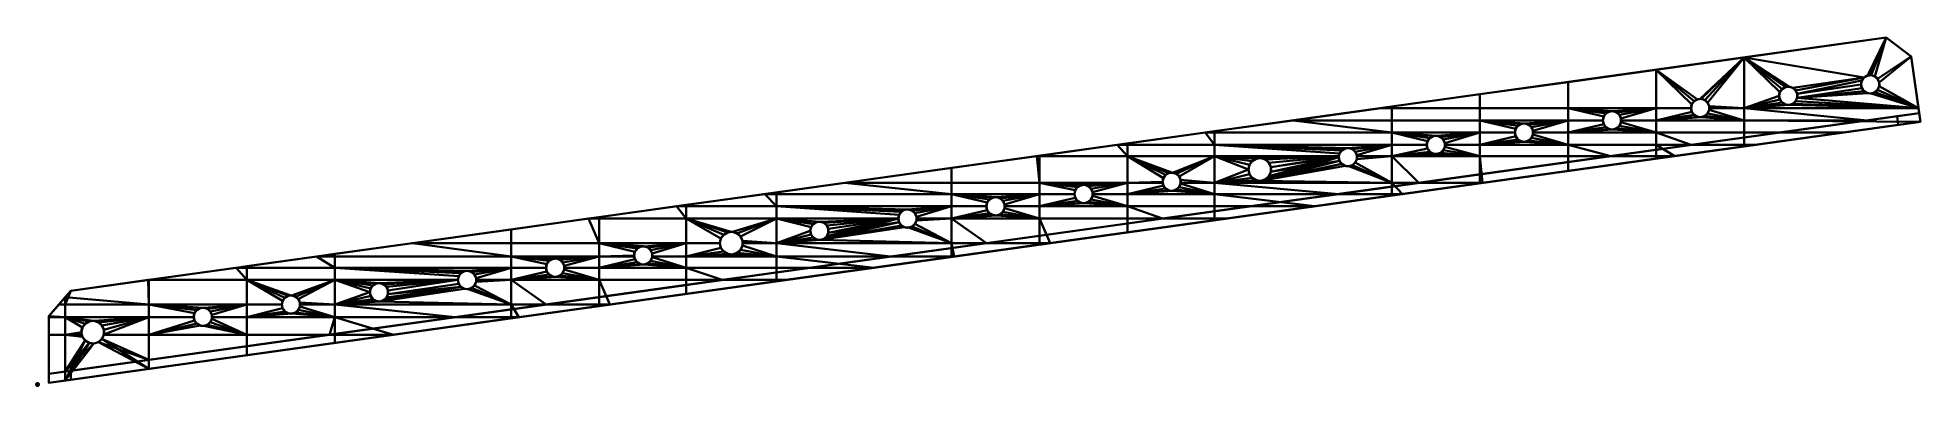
# Model space of a CAD drawing. Header units: millimetres. Extents: x 0 to 423, y 0 to 78.
import ezdxf

# ---------------------------------------------------------------- set-up
doc = ezdxf.new("R2010")
doc.units = ezdxf.units.MM
doc.layers.add('1', color=7, linetype='Continuous', true_color=0xffffff)
doc.layers.add('61', color=7, linetype='Continuous', true_color=0xffffff)

# ---------------------------------------------------------------- blocks, each defined once
blk = doc.blocks.new('UG_SURFACE_001')
at = {"layer": '1', "color": 252, "linetype": 'Continuous', "lineweight": 35}
for points in [[(415.730447, 77.968478, 5.5), (383.801371, 73.516369, 5.5), (410.77441, 68.992138, 5.5), (411.512643, 69.418356, 5.5)], [(383.801371, 73.516369, 5.5), (415.730447, 77.968478, 5.5), (415.730447, 77.968478, 3.5), (383.801371, 73.516369, 3.5)], [(411.512643, 69.418356, 3.5), (410.77441, 68.992138, 3.5), (383.801371, 73.516369, 3.5), (415.730447, 77.968478, 3.5)], [(411.512643, 69.418356, 5.5), (412.36043, 69.507465, 5.5), (415.730447, 77.968478, 5.5)], [(415.730447, 77.968478, 3.5), (412.146121, 69.518693, 3.5), (411.512643, 69.418356, 3.5)], [(412.36043, 69.507465, 3.5), (412.146121, 69.518693, 3.5), (415.730447, 77.968478, 3.5)], [(415.730447, 77.968478, 5.5), (412.36043, 69.507465, 5.5), (413.171142, 69.244042, 5.5)], [(415.730447, 77.968478, 3.5), (413.171142, 69.244042, 3.5), (412.36043, 69.507465, 3.5)], [(421.373039, 73.706895, 5.5), (415.730447, 77.968478, 5.5), (413.171142, 69.244042, 5.5), (413.804621, 68.673655, 5.5)], [(413.804621, 68.673655, 3.5), (413.171142, 69.244042, 3.5), (415.730447, 77.968478, 3.5), (421.373039, 73.706895, 3.5)], [(415.730447, 77.968478, 3.5), (415.730447, 77.968478, 5.5), (421.373039, 73.706895, 5.5), (421.373039, 73.706895, 3.5)], [(373.263717, 64.085014, 5.5), (374.111474, 64.174123, 5.5), (383.801371, 73.516369, 5.5), (363.993019, 70.754334, 5.5)], [(363.993019, 70.754334, 5.5), (383.801371, 73.516369, 5.5), (383.801371, 73.516369, 3.5), (363.993019, 70.754334, 3.5)], [(373.897195, 64.185351, 3.5), (373.263717, 64.085014, 3.5), (363.993019, 70.754334, 3.5), (383.801371, 73.516369, 3.5)], [(383.801371, 73.516369, 3.5), (374.111474, 64.174123, 3.5), (373.897195, 64.185351, 3.5)], [(383.801371, 73.516369, 5.5), (374.111474, 64.174123, 5.5), (374.922186, 63.9107, 5.5)], [(383.801371, 73.516369, 3.5), (374.922186, 63.9107, 3.5), (374.111474, 64.174123, 3.5)], [(374.922186, 63.9107, 5.5), (375.555694, 63.340314, 5.5), (383.801371, 73.516369, 5.5)], [(383.801371, 73.516369, 3.5), (375.555694, 63.340314, 3.5), (374.922186, 63.9107, 3.5)], [(383.801371, 62.13535, 5.5), (383.801371, 73.516369, 5.5), (375.555694, 63.340314, 5.5), (375.902385, 62.561572, 5.5)], [(375.902385, 62.561572, 3.5), (375.555694, 63.340314, 3.5), (383.801371, 73.516369, 3.5), (383.801371, 62.13535, 3.5)], [(410.77441, 68.992138, 5.5), (383.801371, 73.516369, 5.5), (393.919826, 66.93615, 5.5), (394.730568, 66.672735, 5.5)], [(383.801371, 73.516369, 5.5), (392.333835, 66.420831, 5.5), (393.072069, 66.847049, 5.5)], [(391.655564, 64.897381, 5.5), (391.832799, 65.73119, 5.5), (383.801371, 73.516369, 5.5), (383.801371, 62.13535, 5.5)], [(393.072069, 66.847049, 5.5), (393.919826, 66.93615, 5.5), (383.801371, 73.516369, 5.5)], [(391.832799, 65.73119, 5.5), (392.333835, 66.420831, 5.5), (383.801371, 73.516369, 5.5)], [(383.801371, 62.13535, 3.5), (383.801371, 73.516369, 3.5), (391.832799, 65.73119, 3.5), (391.655564, 64.897381, 3.5)], [(383.801371, 73.516369, 3.5), (410.77441, 68.992138, 3.5), (394.730568, 66.672735, 3.5), (393.919826, 66.93615, 3.5)], [(383.801371, 73.516369, 3.5), (392.333835, 66.420831, 3.5), (391.832799, 65.73119, 3.5)], [(383.801371, 73.516369, 3.5), (393.705547, 66.947386, 3.5), (393.072069, 66.847049, 3.5)], [(393.072069, 66.847049, 3.5), (392.333835, 66.420831, 3.5), (383.801371, 73.516369, 3.5)], [(393.919826, 66.93615, 3.5), (393.705547, 66.947386, 3.5), (383.801371, 73.516369, 3.5)], [(413.804621, 68.673655, 5.5), (414.151341, 67.894913, 5.5), (421.373039, 73.706895, 5.5)], [(421.373039, 73.706895, 3.5), (414.151341, 67.894913, 3.5), (413.804621, 68.673655, 3.5)], [(422.986537, 62.13535, 5.5), (421.373039, 73.706895, 5.5), (414.151341, 67.894913, 5.5), (414.151341, 67.042477, 5.5)], [(421.373039, 73.706895, 3.5), (422.986537, 62.13535, 3.5), (414.151341, 67.042477, 3.5), (414.151341, 67.894913, 3.5)], [(422.986537, 62.13535, 3.5), (421.373039, 73.706895, 3.5), (421.373039, 73.706895, 5.5), (422.986537, 62.13535, 5.5)], [(324.376285, 65.230273, 5.5), (324.376285, 62.13535, 5.5), (344.184667, 62.13535, 5.5), (344.184667, 67.9923, 5.5)], [(324.376285, 65.230273, 5.5), (344.184667, 67.9923, 5.5), (344.184667, 67.9923, 3.5), (324.376285, 65.230273, 3.5)], [(344.184667, 67.9923, 3.5), (344.184667, 62.13535, 3.5), (324.376285, 62.13535, 3.5), (324.376285, 65.230273, 3.5)], [(344.184667, 67.9923, 5.5), (344.184667, 62.13535, 5.5), (363.993019, 62.13535, 5.5), (363.993019, 70.754334, 5.5)], [(344.184667, 67.9923, 5.5), (363.993019, 70.754334, 5.5), (363.993019, 70.754334, 3.5), (344.184667, 67.9923, 3.5)], [(363.993019, 70.754334, 3.5), (363.993019, 62.13535, 3.5), (344.184667, 62.13535, 3.5), (344.184667, 67.9923, 3.5)], [(363.993019, 70.754334, 5.5), (372.525483, 63.658796, 5.5), (373.263717, 64.085014, 5.5)], [(363.993019, 70.754334, 5.5), (363.993019, 62.13535, 5.5), (371.847183, 62.13535, 5.5), (372.024417, 62.969163, 5.5)], [(372.024417, 62.969163, 5.5), (372.525483, 63.658796, 5.5), (363.993019, 70.754334, 5.5)], [(363.993019, 70.754334, 3.5), (372.525483, 63.658796, 3.5), (372.024417, 62.969163, 3.5)], [(373.263717, 64.085014, 3.5), (372.525483, 63.658796, 3.5), (363.993019, 70.754334, 3.5)], [(372.024417, 62.969163, 3.5), (371.847183, 62.13535, 3.5), (363.993019, 62.13535, 3.5), (363.993019, 70.754334, 3.5)], [(410.77441, 68.992138, 5.5), (394.730568, 66.672735, 5.5), (395.364046, 66.102341, 5.5)], [(395.364046, 66.102341, 3.5), (394.730568, 66.672735, 3.5), (410.77441, 68.992138, 3.5)], [(395.364046, 66.102341, 5.5), (395.710766, 65.323599, 5.5), (410.273373, 68.302505, 5.5), (410.77441, 68.992138, 5.5)], [(410.77441, 68.992138, 3.5), (410.273373, 68.302505, 3.5), (395.710766, 65.323599, 3.5), (395.364046, 66.102341, 3.5)], [(410.096139, 67.468695, 5.5), (410.273373, 68.302505, 5.5), (395.710766, 65.323599, 5.5)], [(395.710766, 65.323599, 3.5), (410.273373, 68.302505, 3.5), (410.096139, 67.468695, 3.5)], [(410.273373, 68.302505, 3.5), (410.273373, 68.302505, 5.5), (410.096139, 67.468695, 5.5), (410.096139, 67.468695, 3.5)], [(410.77441, 68.992138, 3.5), (410.77441, 68.992138, 5.5), (410.273373, 68.302505, 5.5), (410.273373, 68.302505, 3.5)], [(411.512643, 69.418356, 3.5), (411.512643, 69.418356, 5.5), (410.77441, 68.992138, 5.5), (410.77441, 68.992138, 3.5)], [(411.512643, 69.418356, 5.5), (411.512643, 69.418356, 3.5), (412.146121, 69.518693, 3.5)], [(412.146121, 69.518693, 3.5), (412.36043, 69.507465, 5.5), (411.512643, 69.418356, 5.5)], [(412.146121, 69.518693, 3.5), (412.36043, 69.507465, 3.5), (412.36043, 69.507465, 5.5)], [(413.171142, 69.244042, 3.5), (413.171142, 69.244042, 5.5), (412.36043, 69.507465, 5.5), (412.36043, 69.507465, 3.5)], [(413.804621, 68.673655, 3.5), (413.804621, 68.673655, 5.5), (413.171142, 69.244042, 5.5), (413.171142, 69.244042, 3.5)], [(414.151341, 67.894913, 3.5), (414.151341, 67.894913, 5.5), (413.804621, 68.673655, 5.5), (413.804621, 68.673655, 3.5)], [(414.151341, 67.042477, 3.5), (414.151341, 67.042477, 5.5), (414.151341, 67.894913, 5.5), (414.151341, 67.894913, 3.5)], [(304.567933, 62.468238, 5.5), (304.567933, 62.13535, 5.5), (324.376285, 62.13535, 5.5), (324.376285, 65.230273, 5.5)], [(304.567933, 62.468238, 5.5), (324.376285, 65.230273, 5.5), (324.376285, 65.230273, 3.5), (304.567933, 62.468238, 3.5)], [(324.376285, 65.230273, 3.5), (324.376285, 62.13535, 3.5), (304.567933, 62.13535, 3.5), (304.567933, 62.468238, 3.5)], [(372.525483, 63.658796, 3.5), (372.525483, 63.658796, 5.5), (372.024417, 62.969163, 5.5), (372.024417, 62.969163, 3.5)], [(373.263717, 64.085014, 3.5), (373.263717, 64.085014, 5.5), (372.525483, 63.658796, 5.5), (372.525483, 63.658796, 3.5)], [(373.263717, 64.085014, 5.5), (373.263717, 64.085014, 3.5), (373.897195, 64.185351, 3.5)], [(373.897195, 64.185351, 3.5), (374.111474, 64.174123, 5.5), (373.263717, 64.085014, 5.5)], [(373.897195, 64.185351, 3.5), (374.111474, 64.174123, 3.5), (374.111474, 64.174123, 5.5)], [(374.922186, 63.9107, 3.5), (374.922186, 63.9107, 5.5), (374.111474, 64.174123, 5.5), (374.111474, 64.174123, 3.5)], [(375.555694, 63.340314, 3.5), (375.555694, 63.340314, 5.5), (374.922186, 63.9107, 5.5), (374.922186, 63.9107, 3.5)], [(383.801371, 62.13535, 5.5), (391.832799, 64.063571, 5.5), (391.655564, 64.897381, 5.5)], [(391.655564, 64.897381, 3.5), (391.832799, 64.063571, 3.5), (383.801371, 62.13535, 3.5)], [(383.801371, 62.13535, 5.5), (392.333835, 63.373938, 5.5), (391.832799, 64.063571, 5.5)], [(391.832799, 64.063571, 3.5), (392.333835, 63.373938, 3.5), (383.801371, 62.13535, 3.5)], [(391.832799, 65.73119, 3.5), (391.832799, 65.73119, 5.5), (391.655564, 64.897381, 5.5), (391.655564, 64.897381, 3.5)], [(391.655564, 64.897381, 3.5), (391.655564, 64.897381, 5.5), (391.832799, 64.063571, 5.5), (391.832799, 64.063571, 3.5)], [(392.333835, 66.420831, 3.5), (392.333835, 66.420831, 5.5), (391.832799, 65.73119, 5.5), (391.832799, 65.73119, 3.5)], [(391.832799, 64.063571, 3.5), (391.832799, 64.063571, 5.5), (392.333835, 63.373938, 5.5), (392.333835, 63.373938, 3.5)], [(393.072069, 66.847049, 3.5), (393.072069, 66.847049, 5.5), (392.333835, 66.420831, 5.5), (392.333835, 66.420831, 3.5)], [(393.072069, 66.847049, 5.5), (393.072069, 66.847049, 3.5), (393.705547, 66.947386, 3.5)], [(393.705547, 66.947386, 3.5), (393.919826, 66.93615, 5.5), (393.072069, 66.847049, 5.5)], [(393.705547, 66.947386, 3.5), (393.919826, 66.93615, 3.5), (393.919826, 66.93615, 5.5)], [(394.730568, 66.672735, 3.5), (394.730568, 66.672735, 5.5), (393.919826, 66.93615, 5.5), (393.919826, 66.93615, 3.5)], [(395.364046, 66.102341, 3.5), (395.364046, 66.102341, 5.5), (394.730568, 66.672735, 5.5), (394.730568, 66.672735, 3.5)], [(395.364046, 63.692421, 5.5), (394.730568, 63.122027, 5.5), (422.986537, 62.13535, 5.5)], [(394.730568, 63.122027, 3.5), (394.730568, 63.122027, 5.5), (395.364046, 63.692421, 5.5), (395.364046, 63.692421, 3.5)], [(422.986537, 62.13535, 3.5), (394.730568, 63.122027, 3.5), (395.364046, 63.692421, 3.5)], [(395.710766, 65.323599, 3.5), (395.710766, 65.323599, 5.5), (395.364046, 66.102341, 5.5), (395.364046, 66.102341, 3.5)], [(422.986537, 62.13535, 5.5), (395.710766, 64.471163, 5.5), (395.364046, 63.692421, 5.5)], [(395.364046, 63.692421, 3.5), (395.364046, 63.692421, 5.5), (395.710766, 64.471163, 5.5), (395.710766, 64.471163, 3.5)], [(395.364046, 63.692421, 3.5), (395.710766, 64.471163, 3.5), (422.986537, 62.13535, 3.5)], [(395.710766, 65.323599, 5.5), (395.710766, 64.471163, 5.5), (410.273373, 66.634886, 5.5), (410.096139, 67.468695, 5.5)], [(410.096139, 67.468695, 3.5), (410.273373, 66.634886, 3.5), (395.710766, 64.471163, 3.5), (395.710766, 65.323599, 3.5)], [(395.710766, 64.471163, 5.5), (410.77441, 65.945245, 5.5), (410.273373, 66.634886, 5.5)], [(410.273373, 66.634886, 3.5), (410.77441, 65.945245, 3.5), (395.710766, 64.471163, 3.5)], [(411.512643, 65.519027, 5.5), (410.77441, 65.945245, 5.5), (395.710766, 64.471163, 5.5)], [(395.710766, 64.471163, 3.5), (410.77441, 65.945245, 3.5), (411.512643, 65.519027, 3.5)], [(395.710766, 64.471163, 5.5), (422.986537, 62.13535, 5.5), (412.36043, 65.429926, 5.5), (411.512643, 65.519027, 5.5)], [(411.512643, 65.519027, 3.5), (412.36043, 65.429926, 3.5), (422.986537, 62.13535, 3.5), (395.710766, 64.471163, 3.5)], [(395.710766, 64.471163, 3.5), (395.710766, 64.471163, 5.5), (395.710766, 65.323599, 5.5), (395.710766, 65.323599, 3.5)], [(410.096139, 67.468695, 3.5), (410.096139, 67.468695, 5.5), (410.273373, 66.634886, 5.5), (410.273373, 66.634886, 3.5)], [(410.273373, 66.634886, 3.5), (410.273373, 66.634886, 5.5), (410.77441, 65.945245, 5.5), (410.77441, 65.945245, 3.5)], [(410.77441, 65.945245, 3.5), (410.77441, 65.945245, 5.5), (411.512643, 65.519027, 5.5), (411.512643, 65.519027, 3.5)], [(411.512643, 65.519027, 3.5), (411.512643, 65.519027, 5.5), (412.36043, 65.429926, 5.5), (412.36043, 65.429926, 3.5)], [(413.171142, 65.693341, 5.5), (412.36043, 65.429926, 5.5), (422.986537, 62.13535, 5.5)], [(412.36043, 65.429926, 3.5), (412.36043, 65.429926, 5.5), (413.171142, 65.693341, 5.5), (413.171142, 65.693341, 3.5)], [(422.986537, 62.13535, 3.5), (412.36043, 65.429926, 3.5), (413.171142, 65.693341, 3.5)], [(413.804621, 66.263735, 5.5), (413.171142, 65.693341, 5.5), (422.986537, 62.13535, 5.5)], [(413.171142, 65.693341, 3.5), (413.171142, 65.693341, 5.5), (413.804621, 66.263735, 5.5), (413.804621, 66.263735, 3.5)], [(422.986537, 62.13535, 3.5), (413.171142, 65.693341, 3.5), (413.804621, 66.263735, 3.5)], [(422.986537, 62.13535, 5.5), (414.151341, 67.042477, 5.5), (413.804621, 66.263735, 5.5)], [(413.804621, 66.263735, 3.5), (413.804621, 66.263735, 5.5), (414.151341, 67.042477, 5.5), (414.151341, 67.042477, 3.5)], [(413.804621, 66.263735, 3.5), (414.151341, 67.042477, 3.5), (422.986537, 62.13535, 3.5)], [(245.142847, 36.182147, 5.5), (2.490418, 2.347258, 16.5), (7.490418, 3.044446, 21.500001), (418.192446, 60.311776, 21.500001)], [(418.466002, 58.349922, 21.500001), (418.192446, 60.311776, 21.500001), (7.490418, 3.044446, 21.500001), (7.490418, 1.044446, 21.500001)], [(418.192446, 60.311776, 21.500001), (252.995253, 37.277065, 5.5), (245.142847, 36.182147, 5.5)], [(418.192446, 60.311776, 21.500001), (264.701217, 38.909316, 5.5), (252.995253, 37.277065, 5.5)], [(418.192446, 60.311776, 21.500001), (272.803605, 40.039096, 5.5), (264.701217, 38.909316, 5.5)], [(282.372206, 59.373319, 5.5), (264.701217, 56.909319, 5.5), (264.701217, 56.611288, 5.5), (304.567933, 56.611288, 5.5)], [(264.701217, 56.909319, 5.5), (282.372206, 59.373319, 5.5), (282.372206, 59.373319, 3.5), (264.701217, 56.909319, 3.5)], [(304.567933, 56.611288, 3.5), (264.701217, 56.611288, 3.5), (264.701217, 56.909319, 3.5), (282.372206, 59.373319, 3.5)], [(418.192446, 60.311776, 21.500001), (292.611986, 42.801131, 5.5), (272.803605, 40.039096, 5.5)], [(282.372206, 59.373319, 5.5), (304.567933, 59.373319, 5.5), (304.567933, 62.13535, 5.5), (302.180558, 62.13535, 5.5)], [(282.372206, 59.373319, 5.5), (302.180558, 62.13535, 5.5), (302.180558, 62.13535, 3.5), (282.372206, 59.373319, 3.5)], [(302.180558, 62.13535, 3.5), (304.567933, 62.13535, 3.5), (304.567933, 59.373319, 3.5), (282.372206, 59.373319, 3.5)], [(304.567933, 56.611288, 5.5), (304.567933, 59.373319, 5.5), (282.372206, 59.373319, 5.5)], [(282.372206, 59.373319, 3.5), (304.567933, 59.373319, 3.5), (304.567933, 56.611288, 3.5)], [(418.192446, 60.311776, 21.500001), (304.567933, 44.468239, 5.5), (292.611986, 42.801131, 5.5)], [(302.180558, 62.13535, 5.5), (304.567933, 62.13535, 5.5), (304.567933, 62.468238, 5.5)], [(302.180558, 62.13535, 5.5), (304.567933, 62.468238, 5.5), (304.567933, 62.468238, 3.5), (302.180558, 62.13535, 3.5)], [(304.567933, 62.468238, 3.5), (304.567933, 62.13535, 3.5), (302.180558, 62.13535, 3.5)], [(324.376285, 62.13535, 5.5), (304.567933, 62.13535, 5.5), (304.567933, 59.373319, 5.5), (324.376285, 59.373319, 5.5)], [(324.376285, 62.13535, 3.5), (324.376285, 59.373319, 3.5), (304.567933, 59.373319, 3.5), (304.567933, 62.13535, 3.5)], [(418.192446, 60.311776, 21.500001), (310.627431, 45.313161, 5.5), (304.567933, 44.468239, 5.5)], [(324.376285, 59.373319, 5.5), (304.567933, 59.373319, 5.5), (304.567933, 56.611288, 5.5), (324.376285, 56.611288, 5.5)], [(324.376285, 59.373319, 3.5), (324.376285, 56.611288, 3.5), (304.567933, 56.611288, 3.5), (304.567933, 59.373319, 3.5)], [(418.192446, 60.311776, 21.500001), (324.376285, 47.23027, 5.5), (310.627431, 45.313161, 5.5)], [(344.184667, 62.13535, 5.5), (324.376285, 62.13535, 5.5), (324.376285, 59.373319, 5.5), (344.184667, 59.373319, 5.5)], [(344.184667, 62.13535, 3.5), (344.184667, 59.373319, 3.5), (324.376285, 59.373319, 3.5), (324.376285, 62.13535, 3.5)], [(418.192446, 60.311776, 21.500001), (344.184667, 49.992304, 5.5), (324.376285, 47.23027, 5.5)], [(324.376285, 59.373319, 5.5), (333.646983, 58.560953, 5.5), (334.49477, 58.650058, 5.5)], [(334.49477, 58.650058, 5.5), (344.184667, 59.373319, 5.5), (324.376285, 59.373319, 5.5)], [(324.376285, 59.373319, 5.5), (332.407713, 57.445098, 5.5), (332.90875, 58.134735, 5.5)], [(324.376285, 59.373319, 5.5), (324.376285, 56.611288, 5.5), (332.230479, 56.611288, 5.5), (332.407713, 57.445098, 5.5)], [(332.90875, 58.134735, 5.5), (333.646983, 58.560953, 5.5), (324.376285, 59.373319, 5.5)], [(324.376285, 59.373319, 3.5), (344.184667, 59.373319, 3.5), (334.49477, 58.650058, 3.5), (334.280461, 58.661286, 3.5)], [(334.280461, 58.661286, 3.5), (333.646983, 58.560953, 3.5), (324.376285, 59.373319, 3.5)], [(333.646983, 58.560953, 3.5), (332.90875, 58.134735, 3.5), (324.376285, 59.373319, 3.5)], [(332.90875, 58.134735, 3.5), (332.407713, 57.445098, 3.5), (324.376285, 59.373319, 3.5)], [(332.407713, 57.445098, 3.5), (332.230479, 56.611288, 3.5), (324.376285, 56.611288, 3.5), (324.376285, 59.373319, 3.5)], [(334.49477, 58.650058, 5.5), (335.305482, 58.386639, 5.5), (344.184667, 59.373319, 5.5)], [(344.184667, 59.373319, 3.5), (335.305482, 58.386639, 3.5), (334.49477, 58.650058, 3.5)], [(335.305482, 58.386639, 5.5), (335.93896, 57.816248, 5.5), (344.184667, 59.373319, 5.5)], [(344.184667, 59.373319, 3.5), (335.93896, 57.816248, 3.5), (335.305482, 58.386639, 3.5)], [(344.184667, 59.373319, 5.5), (335.93896, 57.816248, 5.5), (336.285681, 57.037506, 5.5)], [(336.285681, 57.037506, 3.5), (335.93896, 57.816248, 3.5), (344.184667, 59.373319, 3.5)], [(336.285681, 57.037506, 5.5), (336.285681, 56.611288, 5.5), (344.184667, 56.611288, 5.5), (344.184667, 59.373319, 5.5)], [(344.184667, 59.373319, 3.5), (344.184667, 56.611288, 3.5), (336.285681, 56.611288, 3.5), (336.285681, 57.037506, 3.5)], [(344.184667, 62.13535, 5.5), (353.455335, 61.322983, 5.5), (354.303122, 61.412089, 5.5)], [(354.303122, 61.412089, 5.5), (363.993019, 62.13535, 5.5), (344.184667, 62.13535, 5.5)], [(344.184667, 62.13535, 5.5), (352.216065, 60.207129, 5.5), (352.717102, 60.896765, 5.5)], [(344.184667, 62.13535, 5.5), (344.184667, 59.373319, 5.5), (352.038831, 59.373319, 5.5), (352.216065, 60.207129, 5.5)], [(352.717102, 60.896765, 5.5), (353.455335, 61.322983, 5.5), (344.184667, 62.13535, 5.5)], [(344.184667, 62.13535, 3.5), (363.993019, 62.13535, 3.5), (354.303122, 61.412089, 3.5), (354.088843, 61.42332, 3.5)], [(354.088843, 61.42332, 3.5), (353.455335, 61.322983, 3.5), (344.184667, 62.13535, 3.5)], [(353.455335, 61.322983, 3.5), (352.717102, 60.896765, 3.5), (344.184667, 62.13535, 3.5)], [(352.717102, 60.896765, 3.5), (352.216065, 60.207129, 3.5), (344.184667, 62.13535, 3.5)], [(352.216065, 60.207129, 3.5), (352.038831, 59.373319, 3.5), (344.184667, 59.373319, 3.5), (344.184667, 62.13535, 3.5)], [(418.192446, 60.311776, 21.500001), (353.82998, 51.337224, 5.5), (344.184667, 49.992304, 5.5)], [(352.216065, 58.53951, 5.5), (352.038831, 59.373319, 5.5), (344.184667, 59.373319, 5.5), (344.184667, 56.611288, 5.5)], [(344.184667, 56.611288, 3.5), (344.184667, 59.373319, 3.5), (352.038831, 59.373319, 3.5), (352.216065, 58.53951, 3.5)], [(352.216065, 60.207129, 3.5), (352.216065, 60.207129, 5.5), (352.038831, 59.373319, 5.5), (352.038831, 59.373319, 3.5)], [(352.038831, 59.373319, 3.5), (352.038831, 59.373319, 5.5), (352.216065, 58.53951, 5.5), (352.216065, 58.53951, 3.5)], [(352.717102, 60.896765, 3.5), (352.717102, 60.896765, 5.5), (352.216065, 60.207129, 5.5), (352.216065, 60.207129, 3.5)], [(353.455335, 61.322983, 3.5), (353.455335, 61.322983, 5.5), (352.717102, 60.896765, 5.5), (352.717102, 60.896765, 3.5)], [(353.455335, 61.322983, 5.5), (353.455335, 61.322983, 3.5), (354.088843, 61.42332, 3.5)], [(354.088843, 61.42332, 3.5), (354.303122, 61.412089, 5.5), (353.455335, 61.322983, 5.5)], [(418.192446, 60.311776, 21.500001), (363.993019, 52.754335, 5.5), (353.82998, 51.337224, 5.5)], [(354.088843, 61.42332, 3.5), (354.303122, 61.412089, 3.5), (354.303122, 61.412089, 5.5)], [(354.303122, 61.412089, 5.5), (355.113834, 61.14867, 5.5), (363.993019, 62.13535, 5.5)], [(363.993019, 62.13535, 3.5), (355.113834, 61.14867, 3.5), (354.303122, 61.412089, 3.5)], [(355.113834, 61.14867, 3.5), (355.113834, 61.14867, 5.5), (354.303122, 61.412089, 5.5), (354.303122, 61.412089, 3.5)], [(363.993019, 62.13535, 5.5), (355.113834, 61.14867, 5.5), (355.747312, 60.578279, 5.5)], [(355.747312, 60.578279, 3.5), (355.113834, 61.14867, 3.5), (363.993019, 62.13535, 3.5)], [(355.747312, 60.578279, 3.5), (355.747312, 60.578279, 5.5), (355.113834, 61.14867, 5.5), (355.113834, 61.14867, 3.5)], [(355.747312, 60.578279, 5.5), (356.094033, 59.799537, 5.5), (363.993019, 62.13535, 5.5)], [(363.993019, 62.13535, 3.5), (356.094033, 59.799537, 3.5), (355.747312, 60.578279, 3.5)], [(356.094033, 59.799537, 3.5), (356.094033, 59.799537, 5.5), (355.747312, 60.578279, 5.5), (355.747312, 60.578279, 3.5)], [(356.094033, 59.799537, 5.5), (356.094033, 59.373319, 5.5), (363.993019, 59.373319, 5.5), (363.993019, 62.13535, 5.5)], [(363.993019, 62.13535, 3.5), (363.993019, 59.373319, 3.5), (356.094033, 59.373319, 3.5), (356.094033, 59.799537, 3.5)], [(356.094033, 59.373319, 5.5), (356.094033, 59.799537, 5.5), (356.094033, 59.799537, 3.5), (356.094033, 59.373319, 3.5)], [(363.993019, 56.611288, 5.5), (363.993019, 59.373319, 5.5), (356.094033, 59.373319, 5.5), (356.094033, 58.947101, 5.5)], [(356.094033, 59.373319, 3.5), (356.094033, 58.947101, 3.5), (356.094033, 58.947101, 5.5), (356.094033, 59.373319, 5.5)], [(356.094033, 58.947101, 3.5), (356.094033, 59.373319, 3.5), (363.993019, 59.373319, 3.5), (363.993019, 56.611288, 3.5)], [(372.024417, 61.301541, 5.5), (371.847183, 62.13535, 5.5), (363.993019, 62.13535, 5.5), (363.993019, 59.373319, 5.5)], [(363.993019, 59.373319, 3.5), (363.993019, 62.13535, 3.5), (371.847183, 62.13535, 3.5), (372.024417, 61.301541, 3.5)], [(372.525483, 60.611904, 5.5), (372.024417, 61.301541, 5.5), (363.993019, 59.373319, 5.5)], [(363.993019, 59.373319, 3.5), (372.024417, 61.301541, 3.5), (372.525483, 60.611904, 3.5)], [(363.993019, 59.373319, 5.5), (373.263717, 60.185686, 5.5), (372.525483, 60.611904, 5.5)], [(372.525483, 60.611904, 3.5), (373.263717, 60.185686, 3.5), (363.993019, 59.373319, 3.5)], [(418.192446, 60.311776, 21.500001), (371.845424, 53.849254, 5.5), (363.993019, 52.754335, 5.5)], [(374.111474, 60.096581, 5.5), (373.263717, 60.185686, 5.5), (363.993019, 59.373319, 5.5)], [(363.993019, 59.373319, 3.5), (373.263717, 60.185686, 3.5), (374.111474, 60.096581, 3.5)], [(363.993019, 59.373319, 5.5), (383.801371, 59.373319, 5.5), (374.111474, 60.096581, 5.5)], [(374.111474, 60.096581, 3.5), (383.801371, 59.373319, 3.5), (363.993019, 59.373319, 3.5)], [(383.801371, 59.373319, 5.5), (363.993019, 59.373319, 5.5), (363.993019, 56.611288, 5.5), (383.801371, 56.611288, 5.5)], [(383.801371, 59.373319, 3.5), (383.801371, 56.611288, 3.5), (363.993019, 56.611288, 3.5), (363.993019, 59.373319, 3.5)], [(418.192446, 60.311776, 21.500001), (383.801371, 55.516366, 5.5), (371.845424, 53.849254, 5.5)], [(372.024417, 62.969163, 3.5), (372.024417, 62.969163, 5.5), (371.847183, 62.13535, 5.5), (371.847183, 62.13535, 3.5)], [(371.847183, 62.13535, 3.5), (371.847183, 62.13535, 5.5), (372.024417, 61.301541, 5.5), (372.024417, 61.301541, 3.5)], [(372.024417, 61.301541, 3.5), (372.024417, 61.301541, 5.5), (372.525483, 60.611904, 5.5), (372.525483, 60.611904, 3.5)], [(372.525483, 60.611904, 3.5), (372.525483, 60.611904, 5.5), (373.263717, 60.185686, 5.5), (373.263717, 60.185686, 3.5)], [(373.263717, 60.185686, 3.5), (373.263717, 60.185686, 5.5), (374.111474, 60.096581, 5.5), (374.111474, 60.096581, 3.5)], [(383.801371, 59.373319, 5.5), (374.922186, 60.36, 5.5), (374.111474, 60.096581, 5.5)], [(374.111474, 60.096581, 3.5), (374.111474, 60.096581, 5.5), (374.922186, 60.36, 5.5), (374.922186, 60.36, 3.5)], [(374.111474, 60.096581, 3.5), (374.922186, 60.36, 3.5), (383.801371, 59.373319, 3.5)], [(383.801371, 59.373319, 5.5), (375.555694, 60.93039, 5.5), (374.922186, 60.36, 5.5)], [(374.922186, 60.36, 3.5), (374.922186, 60.36, 5.5), (375.555694, 60.93039, 5.5), (375.555694, 60.93039, 3.5)], [(374.922186, 60.36, 3.5), (375.555694, 60.93039, 3.5), (383.801371, 59.373319, 3.5)], [(375.902385, 62.561572, 3.5), (375.902385, 62.561572, 5.5), (375.555694, 63.340314, 5.5), (375.555694, 63.340314, 3.5)], [(375.902385, 61.709132, 5.5), (375.555694, 60.93039, 5.5), (383.801371, 59.373319, 5.5)], [(375.555694, 60.93039, 3.5), (375.555694, 60.93039, 5.5), (375.902385, 61.709132, 5.5), (375.902385, 61.709132, 3.5)], [(383.801371, 59.373319, 3.5), (375.555694, 60.93039, 3.5), (375.902385, 61.709132, 3.5)], [(375.902385, 62.561572, 5.5), (375.902385, 62.13535, 5.5), (383.801371, 62.13535, 5.5)], [(375.902385, 62.13535, 5.5), (375.902385, 62.561572, 5.5), (375.902385, 62.561572, 3.5), (375.902385, 62.13535, 3.5)], [(383.801371, 62.13535, 3.5), (375.902385, 62.13535, 3.5), (375.902385, 62.561572, 3.5)], [(383.801371, 59.373319, 5.5), (383.801371, 62.13535, 5.5), (375.902385, 62.13535, 5.5), (375.902385, 61.709132, 5.5)], [(375.902385, 62.13535, 3.5), (375.902385, 61.709132, 3.5), (375.902385, 61.709132, 5.5), (375.902385, 62.13535, 5.5)], [(375.902385, 61.709132, 3.5), (375.902385, 62.13535, 3.5), (383.801371, 62.13535, 3.5), (383.801371, 59.373319, 3.5)], [(393.072069, 62.947713, 5.5), (392.333835, 63.373938, 5.5), (383.801371, 62.13535, 5.5)], [(383.801371, 62.13535, 3.5), (392.333835, 63.373938, 3.5), (393.072069, 62.947713, 3.5)], [(393.919826, 62.858611, 5.5), (393.072069, 62.947713, 5.5), (383.801371, 62.13535, 5.5)], [(383.801371, 62.13535, 3.5), (393.072069, 62.947713, 3.5), (393.919826, 62.858611, 3.5)], [(383.801371, 62.13535, 5.5), (422.986537, 62.13535, 5.5), (393.919826, 62.858611, 5.5)], [(393.919826, 62.858611, 3.5), (422.986537, 62.13535, 3.5), (383.801371, 62.13535, 3.5)], [(383.801371, 62.13535, 5.5), (383.801371, 59.373319, 5.5), (411.462128, 59.373319, 5.5)], [(411.462128, 59.373319, 5.5), (423.144549, 61.002284, 5.5), (422.986537, 62.13535, 5.5), (383.801371, 62.13535, 5.5)], [(423.418105, 59.040431, 3.5), (383.801371, 59.373319, 3.5), (383.801371, 62.13535, 3.5), (422.986537, 62.13535, 3.5)], [(418.192446, 60.311776, 21.500001), (391.653776, 56.611288, 5.5), (383.801371, 55.516366, 5.5)], [(411.462128, 59.373319, 5.5), (383.801371, 59.373319, 5.5), (383.801371, 56.611288, 5.5), (391.653776, 56.611288, 5.5)], [(405.997097, 56.611288, 3.5), (383.801371, 56.611288, 3.5), (383.801371, 59.373319, 3.5), (423.418105, 59.040431, 3.5)], [(418.192446, 60.311776, 21.500001), (411.462128, 59.373319, 5.5), (391.653776, 56.611288, 5.5)], [(392.333835, 63.373938, 3.5), (392.333835, 63.373938, 5.5), (393.072069, 62.947713, 5.5), (393.072069, 62.947713, 3.5)], [(393.072069, 62.947713, 3.5), (393.072069, 62.947713, 5.5), (393.919826, 62.858611, 5.5), (393.919826, 62.858611, 3.5)], [(394.730568, 63.122027, 5.5), (393.919826, 62.858611, 5.5), (422.986537, 62.13535, 5.5)], [(393.919826, 62.858611, 3.5), (393.919826, 62.858611, 5.5), (394.730568, 63.122027, 5.5), (394.730568, 63.122027, 3.5)], [(422.986537, 62.13535, 3.5), (393.919826, 62.858611, 3.5), (394.730568, 63.122027, 3.5)], [(418.192446, 60.311776, 21.500001), (423.144549, 61.002284, 16.5), (423.144549, 61.002284, 5.5), (411.462128, 59.373319, 5.5)], [(418.192446, 60.311776, 21.500001), (418.466002, 58.349922, 21.500001), (423.418105, 59.040431, 16.5), (423.144549, 61.002284, 16.5)], [(422.986537, 62.13535, 5.5), (423.144549, 61.002284, 5.5), (423.418105, 59.040431, 3.5), (422.986537, 62.13535, 3.5)], [(423.144549, 61.002284, 5.5), (423.144549, 61.002284, 16.5), (423.418105, 59.040431, 16.5), (423.418105, 59.040431, 3.5)], [(108.188555, 15.085559, 3.5), (423.418105, 59.040431, 16.5), (418.466002, 58.349922, 21.500001), (7.490418, 1.044446, 21.500001)], [(423.418105, 59.040431, 16.5), (108.188555, 15.085559, 3.5), (126.292676, 17.609956, 3.5)], [(423.418105, 59.040431, 16.5), (126.292676, 17.609956, 3.5), (128.68005, 17.942846, 3.5)], [(128.68005, 17.942846, 3.5), (145.851031, 20.337127, 3.5), (423.418105, 59.040431, 16.5)], [(423.418105, 59.040431, 16.5), (145.851031, 20.337127, 3.5), (166.159406, 23.168879, 3.5)], [(423.418105, 59.040431, 16.5), (166.159406, 23.168879, 3.5), (168.296769, 23.466907, 3.5)], [(168.296769, 23.466907, 3.5), (188.105136, 26.22894, 3.5), (423.418105, 59.040431, 16.5)], [(423.418105, 59.040431, 16.5), (188.105136, 26.22894, 3.5), (205.526128, 28.658083, 3.5)], [(423.418105, 59.040431, 16.5), (205.526128, 28.658083, 3.5), (206.12058, 28.74097, 3.5)], [(206.12058, 28.74097, 3.5), (225.33448, 31.420112, 3.5), (423.418105, 59.040431, 16.5)], [(423.418105, 59.040431, 16.5), (225.33448, 31.420112, 3.5), (227.721855, 31.753004, 3.5)], [(227.721855, 31.753004, 3.5), (245.142847, 34.182146, 3.5), (423.418105, 59.040431, 16.5)], [(423.418105, 59.040431, 16.5), (245.142847, 34.182146, 3.5), (264.701217, 36.909316, 3.5)], [(262.563825, 56.611288, 5.5), (245.142847, 54.182146, 5.5), (245.142847, 53.849254, 5.5), (264.701217, 53.849254, 5.5)], [(245.142847, 54.182146, 5.5), (262.563825, 56.611288, 5.5), (262.563825, 56.611288, 3.5), (245.142847, 54.182146, 3.5)], [(264.701217, 53.849254, 3.5), (245.142847, 53.849254, 3.5), (245.142847, 54.182146, 3.5), (262.563825, 56.611288, 3.5)], [(262.563825, 56.611288, 5.5), (264.701217, 56.611288, 5.5), (264.701217, 56.909319, 5.5)], [(262.563825, 56.611288, 5.5), (264.701217, 56.909319, 5.5), (264.701217, 56.909319, 3.5), (262.563825, 56.611288, 3.5)], [(264.701217, 56.909319, 3.5), (264.701217, 56.611288, 3.5), (262.563825, 56.611288, 3.5)], [(264.701217, 53.849254, 5.5), (264.701217, 56.611288, 5.5), (262.563825, 56.611288, 5.5)], [(262.563825, 56.611288, 3.5), (264.701217, 56.611288, 3.5), (264.701217, 53.849254, 3.5)], [(423.418105, 59.040431, 16.5), (264.701217, 36.909316, 3.5), (267.338574, 37.277065, 3.5)], [(304.567933, 56.611288, 5.5), (264.701217, 56.611288, 5.5), (264.701217, 53.849254, 5.5), (304.567933, 53.849254, 5.5)], [(304.567933, 56.611288, 3.5), (304.567933, 53.849254, 3.5), (264.701217, 53.849254, 3.5), (264.701217, 56.611288, 3.5)], [(267.338574, 37.277065, 3.5), (287.146926, 40.039096, 3.5), (423.418105, 59.040431, 16.5)], [(423.418105, 59.040431, 16.5), (287.146926, 40.039096, 3.5), (304.567933, 42.468239, 3.5)], [(423.418105, 59.040431, 16.5), (304.567933, 42.468239, 3.5), (306.955308, 42.801131, 3.5)], [(304.567933, 56.611288, 5.5), (313.838631, 55.798922, 5.5), (314.686388, 55.888027, 5.5)], [(314.686388, 55.888027, 5.5), (324.376285, 56.611288, 5.5), (304.567933, 56.611288, 5.5)], [(304.567933, 56.611288, 5.5), (312.599331, 54.683067, 5.5), (313.100398, 55.372704, 5.5)], [(304.567933, 56.611288, 5.5), (304.567933, 53.849254, 5.5), (312.422097, 53.849254, 5.5), (312.599331, 54.683067, 5.5)], [(313.100398, 55.372704, 5.5), (313.838631, 55.798922, 5.5), (304.567933, 56.611288, 5.5)], [(304.567933, 56.611288, 3.5), (324.376285, 56.611288, 3.5), (314.686388, 55.888027, 3.5), (314.472109, 55.899255, 3.5)], [(314.472109, 55.899255, 3.5), (313.838631, 55.798922, 3.5), (304.567933, 56.611288, 3.5)], [(313.838631, 55.798922, 3.5), (313.100398, 55.372704, 3.5), (304.567933, 56.611288, 3.5)], [(313.100398, 55.372704, 3.5), (312.599331, 54.683067, 3.5), (304.567933, 56.611288, 3.5)], [(312.599331, 54.683067, 3.5), (312.422097, 53.849254, 3.5), (304.567933, 53.849254, 3.5), (304.567933, 56.611288, 3.5)], [(306.955308, 42.801131, 3.5), (324.376285, 45.230273, 3.5), (423.418105, 59.040431, 16.5)], [(313.100398, 55.372704, 3.5), (313.100398, 55.372704, 5.5), (312.599331, 54.683067, 5.5), (312.599331, 54.683067, 3.5)], [(313.838631, 55.798922, 3.5), (313.838631, 55.798922, 5.5), (313.100398, 55.372704, 5.5), (313.100398, 55.372704, 3.5)], [(313.838631, 55.798922, 5.5), (313.838631, 55.798922, 3.5), (314.472109, 55.899255, 3.5)], [(314.472109, 55.899255, 3.5), (314.686388, 55.888027, 5.5), (313.838631, 55.798922, 5.5)], [(314.472109, 55.899255, 3.5), (314.686388, 55.888027, 3.5), (314.686388, 55.888027, 5.5)], [(314.686388, 55.888027, 5.5), (315.4971, 55.624608, 5.5), (324.376285, 56.611288, 5.5)], [(324.376285, 56.611288, 3.5), (315.4971, 55.624608, 3.5), (314.686388, 55.888027, 3.5)], [(315.4971, 55.624608, 3.5), (315.4971, 55.624608, 5.5), (314.686388, 55.888027, 5.5), (314.686388, 55.888027, 3.5)], [(324.376285, 56.611288, 5.5), (315.4971, 55.624608, 5.5), (316.130608, 55.054214, 5.5)], [(316.130608, 55.054214, 3.5), (315.4971, 55.624608, 3.5), (324.376285, 56.611288, 3.5)], [(316.130608, 55.054214, 3.5), (316.130608, 55.054214, 5.5), (315.4971, 55.624608, 5.5), (315.4971, 55.624608, 3.5)], [(316.130608, 55.054214, 5.5), (316.477299, 54.275475, 5.5), (324.376285, 56.611288, 5.5)], [(324.376285, 56.611288, 3.5), (316.477299, 54.275475, 3.5), (316.130608, 55.054214, 3.5)], [(316.477299, 54.275475, 3.5), (316.477299, 54.275475, 5.5), (316.130608, 55.054214, 5.5), (316.130608, 55.054214, 3.5)], [(316.477299, 54.275475, 5.5), (316.477299, 53.849254, 5.5), (324.376285, 53.849254, 5.5), (324.376285, 56.611288, 5.5)], [(324.376285, 56.611288, 3.5), (324.376285, 53.849254, 3.5), (316.477299, 53.849254, 3.5), (316.477299, 54.275475, 3.5)], [(423.418105, 59.040431, 16.5), (324.376285, 45.230273, 3.5), (324.970752, 45.313161, 3.5)], [(332.407713, 55.777475, 5.5), (332.230479, 56.611288, 5.5), (324.376285, 56.611288, 5.5), (324.376285, 53.849254, 5.5)], [(324.376285, 53.849254, 3.5), (324.376285, 56.611288, 3.5), (332.230479, 56.611288, 3.5), (332.407713, 55.777475, 3.5)], [(332.90875, 55.087842, 5.5), (332.407713, 55.777475, 5.5), (324.376285, 53.849254, 5.5)], [(324.376285, 53.849254, 3.5), (332.407713, 55.777475, 3.5), (332.90875, 55.087842, 3.5)], [(324.376285, 53.849254, 5.5), (333.646983, 54.66162, 5.5), (332.90875, 55.087842, 5.5)], [(332.90875, 55.087842, 3.5), (333.646983, 54.66162, 3.5), (324.376285, 53.849254, 3.5)], [(324.970752, 45.313161, 3.5), (344.184667, 47.992304, 3.5), (423.418105, 59.040431, 16.5)], [(332.407713, 57.445098, 3.5), (332.407713, 57.445098, 5.5), (332.230479, 56.611288, 5.5), (332.230479, 56.611288, 3.5)], [(332.230479, 56.611288, 3.5), (332.230479, 56.611288, 5.5), (332.407713, 55.777475, 5.5), (332.407713, 55.777475, 3.5)], [(332.90875, 58.134735, 3.5), (332.90875, 58.134735, 5.5), (332.407713, 57.445098, 5.5), (332.407713, 57.445098, 3.5)], [(332.407713, 55.777475, 3.5), (332.407713, 55.777475, 5.5), (332.90875, 55.087842, 5.5), (332.90875, 55.087842, 3.5)], [(333.646983, 58.560953, 3.5), (333.646983, 58.560953, 5.5), (332.90875, 58.134735, 5.5), (332.90875, 58.134735, 3.5)], [(332.90875, 55.087842, 3.5), (332.90875, 55.087842, 5.5), (333.646983, 54.66162, 5.5), (333.646983, 54.66162, 3.5)], [(333.646983, 58.560953, 5.5), (333.646983, 58.560953, 3.5), (334.280461, 58.661286, 3.5)], [(334.280461, 58.661286, 3.5), (334.49477, 58.650058, 5.5), (333.646983, 58.560953, 5.5)], [(334.280461, 58.661286, 3.5), (334.49477, 58.650058, 3.5), (334.49477, 58.650058, 5.5)], [(335.305482, 58.386639, 3.5), (335.305482, 58.386639, 5.5), (334.49477, 58.650058, 5.5), (334.49477, 58.650058, 3.5)], [(335.93896, 57.816248, 3.5), (335.93896, 57.816248, 5.5), (335.305482, 58.386639, 5.5), (335.305482, 58.386639, 3.5)], [(344.184667, 53.849254, 5.5), (335.93896, 55.406328, 5.5), (335.305482, 54.835934, 5.5)], [(335.305482, 54.835934, 3.5), (335.305482, 54.835934, 5.5), (335.93896, 55.406328, 5.5), (335.93896, 55.406328, 3.5)], [(335.305482, 54.835934, 3.5), (335.93896, 55.406328, 3.5), (344.184667, 53.849254, 3.5)], [(336.285681, 57.037506, 3.5), (336.285681, 57.037506, 5.5), (335.93896, 57.816248, 5.5), (335.93896, 57.816248, 3.5)], [(336.285681, 56.185067, 5.5), (335.93896, 55.406328, 5.5), (344.184667, 53.849254, 5.5)], [(335.93896, 55.406328, 3.5), (335.93896, 55.406328, 5.5), (336.285681, 56.185067, 5.5), (336.285681, 56.185067, 3.5)], [(344.184667, 53.849254, 3.5), (335.93896, 55.406328, 3.5), (336.285681, 56.185067, 3.5)], [(336.285681, 56.611288, 5.5), (336.285681, 57.037506, 5.5), (336.285681, 57.037506, 3.5), (336.285681, 56.611288, 3.5)], [(344.184667, 53.849254, 5.5), (344.184667, 56.611288, 5.5), (336.285681, 56.611288, 5.5), (336.285681, 56.185067, 5.5)], [(336.285681, 56.611288, 3.5), (336.285681, 56.185067, 3.5), (336.285681, 56.185067, 5.5), (336.285681, 56.611288, 5.5)], [(336.285681, 56.185067, 3.5), (336.285681, 56.611288, 3.5), (344.184667, 56.611288, 3.5), (344.184667, 53.849254, 3.5)], [(423.418105, 59.040431, 16.5), (344.184667, 47.992304, 3.5), (363.993019, 50.754335, 3.5)], [(352.717102, 57.849873, 5.5), (352.216065, 58.53951, 5.5), (344.184667, 56.611288, 5.5)], [(344.184667, 56.611288, 3.5), (352.216065, 58.53951, 3.5), (352.717102, 57.849873, 3.5)], [(344.184667, 56.611288, 5.5), (353.455335, 57.423651, 5.5), (352.717102, 57.849873, 5.5)], [(352.717102, 57.849873, 3.5), (353.455335, 57.423651, 3.5), (344.184667, 56.611288, 3.5)], [(354.303122, 57.33455, 5.5), (353.455335, 57.423651, 5.5), (344.184667, 56.611288, 5.5)], [(344.184667, 56.611288, 3.5), (353.455335, 57.423651, 3.5), (354.303122, 57.33455, 3.5)], [(344.184667, 56.611288, 5.5), (363.993019, 56.611288, 5.5), (354.303122, 57.33455, 5.5)], [(354.303122, 57.33455, 3.5), (363.993019, 56.611288, 3.5), (344.184667, 56.611288, 3.5)], [(363.993019, 56.611288, 5.5), (344.184667, 56.611288, 5.5), (344.184667, 53.849254, 5.5), (363.993019, 53.849254, 5.5)], [(363.993019, 56.611288, 3.5), (363.993019, 53.849254, 3.5), (344.184667, 53.849254, 3.5), (344.184667, 56.611288, 3.5)], [(352.216065, 58.53951, 3.5), (352.216065, 58.53951, 5.5), (352.717102, 57.849873, 5.5), (352.717102, 57.849873, 3.5)], [(352.717102, 57.849873, 3.5), (352.717102, 57.849873, 5.5), (353.455335, 57.423651, 5.5), (353.455335, 57.423651, 3.5)], [(353.455335, 57.423651, 3.5), (353.455335, 57.423651, 5.5), (354.303122, 57.33455, 5.5), (354.303122, 57.33455, 3.5)], [(363.993019, 56.611288, 5.5), (355.113834, 57.597965, 5.5), (354.303122, 57.33455, 5.5)], [(354.303122, 57.33455, 3.5), (354.303122, 57.33455, 5.5), (355.113834, 57.597965, 5.5), (355.113834, 57.597965, 3.5)], [(354.303122, 57.33455, 3.5), (355.113834, 57.597965, 3.5), (363.993019, 56.611288, 3.5)], [(355.747312, 58.168359, 5.5), (355.113834, 57.597965, 5.5), (363.993019, 56.611288, 5.5)], [(355.113834, 57.597965, 3.5), (355.113834, 57.597965, 5.5), (355.747312, 58.168359, 5.5), (355.747312, 58.168359, 3.5)], [(363.993019, 56.611288, 3.5), (355.113834, 57.597965, 3.5), (355.747312, 58.168359, 3.5)], [(363.993019, 56.611288, 5.5), (356.094033, 58.947101, 5.5), (355.747312, 58.168359, 5.5)], [(355.747312, 58.168359, 3.5), (355.747312, 58.168359, 5.5), (356.094033, 58.947101, 5.5), (356.094033, 58.947101, 3.5)], [(355.747312, 58.168359, 3.5), (356.094033, 58.947101, 3.5), (363.993019, 56.611288, 3.5)], [(423.418105, 59.040431, 16.5), (363.993019, 50.754335, 3.5), (368.173301, 51.337224, 3.5)], [(363.993019, 56.611288, 5.5), (363.993019, 53.849254, 5.5), (371.845424, 53.849254, 5.5)], [(371.845424, 53.849254, 5.5), (383.801371, 55.516366, 5.5), (383.801371, 56.611288, 5.5), (363.993019, 56.611288, 5.5)], [(383.801371, 56.611288, 3.5), (383.801371, 53.849254, 3.5), (363.993019, 53.849254, 3.5), (363.993019, 56.611288, 3.5)], [(423.418105, 59.040431, 16.5), (368.173301, 51.337224, 3.5), (383.801371, 53.516366, 3.5)], [(423.418105, 59.040431, 16.5), (383.801371, 53.516366, 3.5), (386.188745, 53.849254, 3.5)], [(391.653776, 56.611288, 5.5), (383.801371, 56.611288, 5.5), (383.801371, 55.516366, 5.5)], [(386.188745, 53.849254, 3.5), (383.801371, 53.849254, 3.5), (383.801371, 56.611288, 3.5), (405.997097, 56.611288, 3.5)], [(423.418105, 59.040431, 16.5), (386.188745, 53.849254, 3.5), (405.997097, 56.611288, 3.5)], [(405.997097, 56.611288, 3.5), (423.418105, 59.040431, 3.5), (423.418105, 59.040431, 16.5)], [(224.740028, 51.337224, 5.5), (205.526128, 48.65808, 5.5), (205.526128, 45.313161, 5.5), (225.33448, 45.313161, 5.5)], [(205.526128, 48.65808, 5.5), (224.740028, 51.337224, 5.5), (224.740028, 51.337224, 3.5), (205.526128, 48.65808, 3.5)], [(225.33448, 45.313161, 3.5), (205.526128, 45.313161, 3.5), (205.526128, 48.65808, 3.5), (224.740028, 51.337224, 3.5)], [(224.740028, 51.337224, 5.5), (225.33448, 51.337224, 5.5), (225.33448, 51.420115, 5.5)], [(224.740028, 51.337224, 5.5), (225.33448, 51.420115, 5.5), (225.33448, 51.420115, 3.5), (224.740028, 51.337224, 3.5)], [(225.33448, 51.420115, 3.5), (225.33448, 51.337224, 3.5), (224.740028, 51.337224, 3.5)], [(225.33448, 45.313161, 5.5), (225.33448, 51.337224, 5.5), (224.740028, 51.337224, 5.5)], [(224.740028, 51.337224, 3.5), (225.33448, 51.337224, 3.5), (225.33448, 45.313161, 3.5)], [(242.755473, 53.849254, 5.5), (225.33448, 51.420115, 5.5), (225.33448, 51.337224, 5.5), (245.142847, 51.337224, 5.5)], [(225.33448, 51.420115, 5.5), (242.755473, 53.849254, 5.5), (242.755473, 53.849254, 3.5), (225.33448, 51.420115, 3.5)], [(245.142847, 51.337224, 3.5), (225.33448, 51.337224, 3.5), (225.33448, 51.420115, 3.5), (242.755473, 53.849254, 3.5)], [(245.142847, 51.337224, 5.5), (225.33448, 51.337224, 5.5), (225.33448, 45.313161, 5.5), (245.142847, 45.313161, 5.5)], [(245.142847, 51.337224, 3.5), (245.142847, 45.313161, 3.5), (225.33448, 45.313161, 3.5), (225.33448, 51.337224, 3.5)], [(242.755473, 53.849254, 5.5), (245.142847, 53.849254, 5.5), (245.142847, 54.182146, 5.5)], [(242.755473, 53.849254, 5.5), (245.142847, 54.182146, 5.5), (245.142847, 54.182146, 3.5), (242.755473, 53.849254, 3.5)], [(245.142847, 54.182146, 3.5), (245.142847, 53.849254, 3.5), (242.755473, 53.849254, 3.5)], [(245.142847, 51.337224, 5.5), (245.142847, 53.849254, 5.5), (242.755473, 53.849254, 5.5)], [(242.755473, 53.849254, 3.5), (245.142847, 53.849254, 3.5), (245.142847, 51.337224, 3.5)], [(264.701217, 53.849254, 5.5), (245.142847, 53.849254, 5.5), (245.142847, 51.337224, 5.5), (264.701217, 51.337224, 5.5)], [(264.701217, 53.849254, 3.5), (264.701217, 51.337224, 3.5), (245.142847, 51.337224, 3.5), (245.142847, 53.849254, 3.5)], [(264.701217, 51.337224, 5.5), (245.142847, 51.337224, 5.5), (254.413545, 47.512826, 5.5), (255.261302, 47.601931, 5.5)], [(245.142847, 51.337224, 5.5), (253.174245, 46.396971, 5.5), (253.675312, 47.086608, 5.5)], [(245.142847, 51.337224, 5.5), (245.142847, 45.313161, 5.5), (252.997041, 45.563161, 5.5), (253.174245, 46.396971, 5.5)], [(253.675312, 47.086608, 5.5), (254.413545, 47.512826, 5.5), (245.142847, 51.337224, 5.5)], [(245.142847, 51.337224, 3.5), (264.701217, 51.337224, 3.5), (255.261302, 47.601931, 3.5), (255.047023, 47.613163, 3.5)], [(255.047023, 47.613163, 3.5), (254.413545, 47.512826, 3.5), (245.142847, 51.337224, 3.5)], [(254.413545, 47.512826, 3.5), (253.675312, 47.086608, 3.5), (245.142847, 51.337224, 3.5)], [(253.675312, 47.086608, 3.5), (253.174245, 46.396971, 3.5), (245.142847, 51.337224, 3.5)], [(253.174245, 46.396971, 3.5), (252.997041, 45.563161, 3.5), (245.142847, 45.313161, 3.5), (245.142847, 51.337224, 3.5)], [(255.261302, 47.601931, 5.5), (256.072015, 47.338512, 5.5), (264.701217, 51.337224, 5.5)], [(264.701217, 51.337224, 3.5), (256.072015, 47.338512, 3.5), (255.261302, 47.601931, 3.5)], [(264.701217, 51.337224, 5.5), (256.072015, 47.338512, 5.5), (256.705523, 46.768121, 5.5)], [(256.705523, 46.768121, 3.5), (256.072015, 47.338512, 3.5), (264.701217, 51.337224, 3.5)], [(256.705523, 46.768121, 5.5), (257.052243, 45.989379, 5.5), (264.701217, 45.313161, 5.5), (264.701217, 51.337224, 5.5)], [(264.701217, 51.337224, 3.5), (264.701217, 45.313161, 3.5), (257.052243, 45.989379, 3.5), (256.705523, 46.768121, 3.5)], [(264.701217, 53.849254, 5.5), (294.030249, 53.036891, 5.5), (294.878036, 53.125992, 5.5)], [(294.878036, 53.125992, 5.5), (304.567933, 53.849254, 5.5), (264.701217, 53.849254, 5.5)], [(264.701217, 53.849254, 5.5), (292.790979, 51.921032, 5.5), (293.292046, 52.610669, 5.5)], [(293.292046, 52.610669, 5.5), (294.030249, 53.036891, 5.5), (264.701217, 53.849254, 5.5)], [(264.701217, 53.849254, 5.5), (264.701217, 51.337224, 5.5), (292.666882, 51.337224, 5.5), (292.790979, 51.921032, 5.5)], [(294.663757, 53.137224, 3.5), (264.701217, 53.849254, 3.5), (304.567933, 53.849254, 3.5)], [(294.663757, 53.137224, 3.5), (294.030249, 53.036891, 3.5), (264.701217, 53.849254, 3.5)], [(294.030249, 53.036891, 3.5), (293.292046, 52.610669, 3.5), (264.701217, 53.849254, 3.5)], [(293.292046, 52.610669, 3.5), (292.790979, 51.921032, 3.5), (264.701217, 53.849254, 3.5)], [(292.790979, 51.921032, 3.5), (292.666882, 51.337224, 3.5), (264.701217, 51.337224, 3.5), (264.701217, 53.849254, 3.5)], [(264.701217, 51.337224, 5.5), (274.067402, 50.750386, 5.5), (275.121927, 50.861225, 5.5)], [(264.701217, 51.337224, 5.5), (264.701217, 45.313161, 5.5), (272.305399, 48.325192, 5.5), (272.525847, 49.362373, 5.5)], [(275.121927, 50.861225, 5.5), (292.666882, 51.337224, 5.5), (264.701217, 51.337224, 5.5)], [(272.525847, 49.362373, 5.5), (273.149103, 50.22021, 5.5), (264.701217, 51.337224, 5.5)], [(273.149103, 50.22021, 5.5), (274.067402, 50.750386, 5.5), (264.701217, 51.337224, 5.5)], [(264.701217, 45.313161, 3.5), (264.701217, 51.337224, 3.5), (272.305399, 48.325192, 3.5), (272.525847, 47.288015, 3.5)], [(264.701217, 51.337224, 3.5), (273.149103, 50.22021, 3.5), (272.525847, 49.362373, 3.5)], [(264.701217, 51.337224, 3.5), (274.855375, 50.875191, 3.5), (274.067402, 50.750386, 3.5)], [(274.067402, 50.750386, 3.5), (273.149103, 50.22021, 3.5), (264.701217, 51.337224, 3.5)], [(272.525847, 49.362373, 3.5), (272.305399, 48.325192, 3.5), (264.701217, 51.337224, 3.5)], [(274.855375, 50.875191, 3.5), (264.701217, 51.337224, 3.5), (292.666882, 51.337224, 3.5)], [(274.067402, 50.750386, 5.5), (274.067402, 50.750386, 3.5), (274.855375, 50.875191, 3.5)], [(274.855375, 50.875191, 3.5), (275.121927, 50.861225, 5.5), (274.067402, 50.750386, 5.5)], [(292.666882, 51.337224, 3.5), (275.121927, 50.861225, 3.5), (274.855375, 50.875191, 3.5)], [(274.855375, 50.875191, 3.5), (275.121927, 50.861225, 3.5), (275.121927, 50.861225, 5.5)], [(292.666882, 51.337224, 5.5), (275.121927, 50.861225, 5.5), (276.130378, 50.533555, 5.5)], [(292.666882, 51.337224, 3.5), (276.130378, 50.533555, 3.5), (275.121927, 50.861225, 3.5)], [(275.121927, 45.78916, 3.5), (292.613745, 51.087223, 3.5), (292.790979, 50.253414, 3.5)], [(292.613745, 51.087223, 3.5), (275.121927, 45.78916, 3.5), (276.130378, 46.116829, 3.5)], [(276.130378, 50.533555, 3.5), (276.130378, 50.533555, 5.5), (275.121927, 50.861225, 5.5), (275.121927, 50.861225, 3.5)], [(292.666882, 51.337224, 5.5), (276.130378, 50.533555, 5.5), (276.918381, 49.824044, 5.5)], [(276.918381, 49.824044, 3.5), (276.130378, 50.533555, 3.5), (292.666882, 51.337224, 3.5)], [(276.130378, 46.116829, 3.5), (276.918381, 46.82634, 3.5), (292.613745, 51.087223, 3.5)], [(276.918381, 49.824044, 5.5), (277.349651, 48.855368, 5.5), (292.666882, 51.337224, 5.5)], [(292.666882, 51.337224, 3.5), (277.349651, 48.855368, 3.5), (276.918381, 49.824044, 3.5)], [(276.918381, 46.82634, 3.5), (277.349651, 47.795016, 3.5), (292.613745, 51.087223, 3.5)], [(292.613745, 51.087223, 5.5), (292.666882, 51.337224, 5.5), (277.349651, 48.855368, 5.5)], [(292.666882, 51.337224, 3.5), (292.613745, 51.087223, 3.5), (277.349651, 47.795016, 3.5), (277.349651, 48.855368, 3.5)], [(292.790979, 50.253414, 5.5), (292.613745, 51.087223, 5.5), (277.349651, 48.855368, 5.5), (277.349651, 47.795016, 5.5)], [(292.666882, 51.337224, 5.5), (292.613745, 51.087223, 5.5), (292.613745, 51.087223, 3.5), (292.666882, 51.337224, 3.5)], [(292.613745, 51.087223, 3.5), (292.613745, 51.087223, 5.5), (292.790979, 50.253414, 5.5), (292.790979, 50.253414, 3.5)], [(292.666882, 51.337224, 3.5), (292.790979, 51.921032, 3.5), (292.790979, 51.921032, 5.5), (292.666882, 51.337224, 5.5)], [(293.292046, 52.610669, 3.5), (293.292046, 52.610669, 5.5), (292.790979, 51.921032, 5.5), (292.790979, 51.921032, 3.5)], [(294.030249, 53.036891, 3.5), (294.030249, 53.036891, 5.5), (293.292046, 52.610669, 5.5), (293.292046, 52.610669, 3.5)], [(294.030249, 53.036891, 5.5), (294.030249, 53.036891, 3.5), (294.663757, 53.137224, 3.5)], [(294.663757, 53.137224, 3.5), (294.878036, 53.125992, 5.5), (294.030249, 53.036891, 5.5)], [(304.567933, 53.849254, 3.5), (294.878036, 53.125992, 3.5), (294.663757, 53.137224, 3.5)], [(294.663757, 53.137224, 3.5), (294.878036, 53.125992, 3.5), (294.878036, 53.125992, 5.5)], [(294.878036, 53.125992, 5.5), (295.688748, 52.862577, 5.5), (304.567933, 53.849254, 5.5)], [(304.567933, 53.849254, 3.5), (295.688748, 52.862577, 3.5), (294.878036, 53.125992, 3.5)], [(295.688748, 52.862577, 3.5), (295.688748, 52.862577, 5.5), (294.878036, 53.125992, 5.5), (294.878036, 53.125992, 3.5)], [(295.688748, 52.862577, 5.5), (296.322227, 52.292183, 5.5), (304.567933, 53.849254, 5.5)], [(304.567933, 53.849254, 3.5), (296.322227, 52.292183, 3.5), (295.688748, 52.862577, 3.5)], [(296.322227, 52.292183, 3.5), (296.322227, 52.292183, 5.5), (295.688748, 52.862577, 5.5), (295.688748, 52.862577, 3.5)], [(304.567933, 53.849254, 5.5), (296.322227, 52.292183, 5.5), (296.668947, 51.513445, 5.5)], [(296.668947, 51.513445, 3.5), (296.322227, 52.292183, 3.5), (304.567933, 53.849254, 3.5)], [(296.668947, 51.513445, 3.5), (296.668947, 51.513445, 5.5), (296.322227, 52.292183, 5.5), (296.322227, 52.292183, 3.5)], [(296.668947, 50.661005, 5.5), (296.322227, 49.882263, 5.5), (304.567933, 45.313161, 5.5), (304.567933, 51.337224, 5.5)], [(304.567933, 51.337224, 3.5), (304.567933, 45.313161, 3.5), (296.322227, 49.882263, 3.5), (296.668947, 50.661005, 3.5)], [(296.668947, 51.513445, 5.5), (296.668947, 51.337224, 5.5), (304.567933, 51.337224, 5.5), (304.567933, 53.849254, 5.5)], [(304.567933, 53.849254, 3.5), (304.567933, 51.337224, 3.5), (296.668947, 51.337224, 3.5), (296.668947, 51.513445, 3.5)], [(296.668947, 51.337224, 5.5), (296.668947, 51.513445, 5.5), (296.668947, 51.513445, 3.5), (296.668947, 51.337224, 3.5)], [(304.567933, 51.337224, 5.5), (296.668947, 51.337224, 5.5), (296.668947, 50.661005, 5.5)], [(296.668947, 51.337224, 3.5), (296.668947, 50.661005, 3.5), (296.668947, 50.661005, 5.5), (296.668947, 51.337224, 5.5)], [(296.668947, 50.661005, 3.5), (296.668947, 51.337224, 3.5), (304.567933, 51.337224, 3.5)], [(312.599331, 53.015444, 5.5), (312.422097, 53.849254, 5.5), (304.567933, 53.849254, 5.5), (304.567933, 51.337224, 5.5)], [(304.567933, 51.337224, 3.5), (304.567933, 53.849254, 3.5), (312.422097, 53.849254, 3.5), (312.599331, 53.015444, 3.5)], [(313.100398, 52.325808, 5.5), (312.599331, 53.015444, 5.5), (304.567933, 51.337224, 5.5)], [(304.567933, 51.337224, 3.5), (312.599331, 53.015444, 3.5), (313.100398, 52.325808, 3.5)], [(304.567933, 51.337224, 5.5), (313.838631, 51.89959, 5.5), (313.100398, 52.325808, 5.5)], [(313.100398, 52.325808, 3.5), (313.838631, 51.89959, 3.5), (304.567933, 51.337224, 3.5)], [(314.686388, 51.810484, 5.5), (313.838631, 51.89959, 5.5), (304.567933, 51.337224, 5.5)], [(304.567933, 51.337224, 3.5), (313.838631, 51.89959, 3.5), (314.686388, 51.810484, 3.5)], [(304.567933, 51.337224, 5.5), (324.376285, 51.337224, 5.5), (314.686388, 51.810484, 5.5)], [(314.686388, 51.810484, 3.5), (324.376285, 51.337224, 3.5), (304.567933, 51.337224, 3.5)], [(304.567933, 51.337224, 5.5), (304.567933, 45.313161, 5.5), (310.627431, 45.313161, 5.5)], [(310.627431, 45.313161, 5.5), (324.376285, 47.23027, 5.5), (324.376285, 51.337224, 5.5), (304.567933, 51.337224, 5.5)], [(324.376285, 51.337224, 3.5), (324.376285, 45.313161, 3.5), (304.567933, 45.313161, 3.5), (304.567933, 51.337224, 3.5)], [(312.599331, 54.683067, 3.5), (312.599331, 54.683067, 5.5), (312.422097, 53.849254, 5.5), (312.422097, 53.849254, 3.5)], [(312.422097, 53.849254, 3.5), (312.422097, 53.849254, 5.5), (312.599331, 53.015444, 5.5), (312.599331, 53.015444, 3.5)], [(312.599331, 53.015444, 3.5), (312.599331, 53.015444, 5.5), (313.100398, 52.325808, 5.5), (313.100398, 52.325808, 3.5)], [(313.100398, 52.325808, 3.5), (313.100398, 52.325808, 5.5), (313.838631, 51.89959, 5.5), (313.838631, 51.89959, 3.5)], [(313.838631, 51.89959, 3.5), (313.838631, 51.89959, 5.5), (314.686388, 51.810484, 5.5), (314.686388, 51.810484, 3.5)], [(324.376285, 51.337224, 5.5), (315.4971, 52.073903, 5.5), (314.686388, 51.810484, 5.5)], [(314.686388, 51.810484, 3.5), (314.686388, 51.810484, 5.5), (315.4971, 52.073903, 5.5), (315.4971, 52.073903, 3.5)], [(314.686388, 51.810484, 3.5), (315.4971, 52.073903, 3.5), (324.376285, 51.337224, 3.5)], [(316.130608, 52.644297, 5.5), (315.4971, 52.073903, 5.5), (324.376285, 51.337224, 5.5)], [(315.4971, 52.073903, 3.5), (315.4971, 52.073903, 5.5), (316.130608, 52.644297, 5.5), (316.130608, 52.644297, 3.5)], [(324.376285, 51.337224, 3.5), (315.4971, 52.073903, 3.5), (316.130608, 52.644297, 3.5)], [(324.376285, 51.337224, 5.5), (316.477299, 53.423036, 5.5), (316.130608, 52.644297, 5.5)], [(316.130608, 52.644297, 3.5), (316.130608, 52.644297, 5.5), (316.477299, 53.423036, 5.5), (316.477299, 53.423036, 3.5)], [(316.130608, 52.644297, 3.5), (316.477299, 53.423036, 3.5), (324.376285, 51.337224, 3.5)], [(316.477299, 53.849254, 5.5), (316.477299, 54.275475, 5.5), (316.477299, 54.275475, 3.5), (316.477299, 53.849254, 3.5)], [(324.376285, 51.337224, 5.5), (324.376285, 53.849254, 5.5), (316.477299, 53.849254, 5.5), (316.477299, 53.423036, 5.5)], [(316.477299, 53.849254, 3.5), (316.477299, 53.423036, 3.5), (316.477299, 53.423036, 5.5), (316.477299, 53.849254, 5.5)], [(316.477299, 53.423036, 3.5), (316.477299, 53.849254, 3.5), (324.376285, 53.849254, 3.5), (324.376285, 51.337224, 3.5)], [(334.49477, 54.572519, 5.5), (333.646983, 54.66162, 5.5), (324.376285, 53.849254, 5.5)], [(324.376285, 53.849254, 3.5), (333.646983, 54.66162, 3.5), (334.49477, 54.572519, 3.5)], [(324.376285, 53.849254, 5.5), (344.184667, 53.849254, 5.5), (334.49477, 54.572519, 5.5)], [(334.49477, 54.572519, 3.5), (344.184667, 53.849254, 3.5), (324.376285, 53.849254, 3.5)], [(344.184667, 53.849254, 5.5), (324.376285, 53.849254, 5.5), (324.376285, 51.337224, 5.5), (344.184667, 51.337224, 5.5)], [(344.184667, 53.849254, 3.5), (344.184667, 51.337224, 3.5), (324.376285, 51.337224, 3.5), (324.376285, 53.849254, 3.5)], [(344.184667, 49.992304, 5.5), (344.184667, 51.337224, 5.5), (324.376285, 51.337224, 5.5), (324.376285, 47.23027, 5.5)], [(324.376285, 51.337224, 3.5), (344.184667, 51.337224, 3.5), (344.184667, 47.992304, 3.5), (324.970752, 45.313161, 3.5)], [(324.970752, 45.313161, 3.5), (324.376285, 45.313161, 3.5), (324.376285, 51.337224, 3.5)], [(333.646983, 54.66162, 3.5), (333.646983, 54.66162, 5.5), (334.49477, 54.572519, 5.5), (334.49477, 54.572519, 3.5)], [(344.184667, 53.849254, 5.5), (335.305482, 54.835934, 5.5), (334.49477, 54.572519, 5.5)], [(334.49477, 54.572519, 3.5), (334.49477, 54.572519, 5.5), (335.305482, 54.835934, 5.5), (335.305482, 54.835934, 3.5)], [(334.49477, 54.572519, 3.5), (335.305482, 54.835934, 3.5), (344.184667, 53.849254, 3.5)], [(344.184667, 53.849254, 5.5), (344.184667, 51.337224, 5.5), (353.82998, 51.337224, 5.5)], [(353.82998, 51.337224, 5.5), (363.993019, 52.754335, 5.5), (363.993019, 53.849254, 5.5), (344.184667, 53.849254, 5.5)], [(363.993019, 53.849254, 3.5), (363.993019, 51.337224, 3.5), (344.184667, 51.337224, 3.5), (344.184667, 53.849254, 3.5)], [(353.82998, 51.337224, 5.5), (344.184667, 51.337224, 5.5), (344.184667, 49.992304, 5.5)], [(344.184667, 47.992304, 3.5), (344.184667, 51.337224, 3.5), (363.993019, 51.337224, 3.5), (363.993019, 50.754335, 3.5)], [(371.845424, 53.849254, 5.5), (363.993019, 53.849254, 5.5), (363.993019, 52.754335, 5.5)], [(363.993019, 53.849254, 3.5), (383.801371, 53.849254, 3.5), (383.801371, 53.516366, 3.5), (368.173301, 51.337224, 3.5)], [(368.173301, 51.337224, 3.5), (363.993019, 51.337224, 3.5), (363.993019, 53.849254, 3.5)], [(363.993019, 50.754335, 3.5), (363.993019, 51.337224, 3.5), (368.173301, 51.337224, 3.5)], [(383.801371, 53.516366, 3.5), (383.801371, 53.849254, 3.5), (386.188745, 53.849254, 3.5)], [(181.537479, 45.313161, 5.5), (205.526128, 45.313161, 5.5), (205.526128, 48.65808, 5.5)], [(181.537479, 45.313161, 5.5), (205.526128, 48.65808, 5.5), (205.526128, 48.65808, 3.5), (181.537479, 45.313161, 3.5)], [(205.526128, 48.65808, 3.5), (205.526128, 45.313161, 3.5), (181.537479, 45.313161, 3.5)], [(253.675312, 47.086608, 3.5), (253.675312, 47.086608, 5.5), (253.174245, 46.396971, 5.5), (253.174245, 46.396971, 3.5)], [(254.413545, 47.512826, 3.5), (254.413545, 47.512826, 5.5), (253.675312, 47.086608, 5.5), (253.675312, 47.086608, 3.5)], [(254.413545, 47.512826, 5.5), (254.413545, 47.512826, 3.5), (255.047023, 47.613163, 3.5)], [(255.047023, 47.613163, 3.5), (255.261302, 47.601931, 5.5), (254.413545, 47.512826, 5.5)], [(255.047023, 47.613163, 3.5), (255.261302, 47.601931, 3.5), (255.261302, 47.601931, 5.5)], [(256.072015, 47.338512, 3.5), (256.072015, 47.338512, 5.5), (255.261302, 47.601931, 5.5), (255.261302, 47.601931, 3.5)], [(256.705523, 46.768121, 3.5), (256.705523, 46.768121, 5.5), (256.072015, 47.338512, 5.5), (256.072015, 47.338512, 3.5)], [(257.052243, 45.989379, 3.5), (257.052243, 45.989379, 5.5), (256.705523, 46.768121, 5.5), (256.705523, 46.768121, 3.5)], [(272.525847, 47.288015, 5.5), (272.305399, 48.325192, 5.5), (264.701217, 45.313161, 5.5)], [(264.701217, 45.313161, 5.5), (273.149103, 46.430174, 5.5), (272.525847, 47.288015, 5.5)], [(272.525847, 47.288015, 3.5), (273.149103, 46.430174, 3.5), (264.701217, 45.313161, 3.5)], [(272.525847, 49.362373, 3.5), (272.525847, 49.362373, 5.5), (272.305399, 48.325192, 5.5), (272.305399, 48.325192, 3.5)], [(272.305399, 48.325192, 3.5), (272.305399, 48.325192, 5.5), (272.525847, 47.288015, 5.5), (272.525847, 47.288015, 3.5)], [(273.149103, 50.22021, 3.5), (273.149103, 50.22021, 5.5), (272.525847, 49.362373, 5.5), (272.525847, 49.362373, 3.5)], [(272.525847, 47.288015, 3.5), (272.525847, 47.288015, 5.5), (273.149103, 46.430174, 5.5), (273.149103, 46.430174, 3.5)], [(274.067402, 50.750386, 3.5), (274.067402, 50.750386, 5.5), (273.149103, 50.22021, 5.5), (273.149103, 50.22021, 3.5)], [(293.292046, 49.563777, 5.5), (292.790979, 50.253414, 5.5), (275.121927, 45.78916, 5.5)], [(276.130378, 46.116829, 5.5), (275.121927, 45.78916, 5.5), (292.790979, 50.253414, 5.5)], [(275.121927, 45.78916, 3.5), (292.790979, 50.253414, 3.5), (293.292046, 49.563777, 3.5)], [(275.121927, 45.78916, 5.5), (294.030249, 49.137559, 5.5), (293.292046, 49.563777, 5.5)], [(293.292046, 49.563777, 3.5), (294.030249, 49.137559, 3.5), (275.121927, 45.78916, 3.5)], [(304.567933, 45.313161, 5.5), (294.878036, 49.048454, 5.5), (294.030249, 49.137559, 5.5), (275.121927, 45.78916, 5.5)], [(275.121927, 45.78916, 3.5), (294.030249, 49.137559, 3.5), (294.878036, 49.048454, 3.5), (304.567933, 45.313161, 3.5)], [(276.918381, 49.824044, 3.5), (276.918381, 49.824044, 5.5), (276.130378, 50.533555, 5.5), (276.130378, 50.533555, 3.5)], [(276.918381, 46.82634, 5.5), (276.130378, 46.116829, 5.5), (292.790979, 50.253414, 5.5)], [(276.130378, 46.116829, 3.5), (276.130378, 46.116829, 5.5), (276.918381, 46.82634, 5.5), (276.918381, 46.82634, 3.5)], [(292.790979, 50.253414, 5.5), (277.349651, 47.795016, 5.5), (276.918381, 46.82634, 5.5)], [(277.349651, 48.855368, 3.5), (277.349651, 48.855368, 5.5), (276.918381, 49.824044, 5.5), (276.918381, 49.824044, 3.5)], [(276.918381, 46.82634, 3.5), (276.918381, 46.82634, 5.5), (277.349651, 47.795016, 5.5), (277.349651, 47.795016, 3.5)], [(277.349651, 47.795016, 3.5), (277.349651, 47.795016, 5.5), (277.349651, 48.855368, 5.5), (277.349651, 48.855368, 3.5)], [(292.790979, 50.253414, 3.5), (292.790979, 50.253414, 5.5), (293.292046, 49.563777, 5.5), (293.292046, 49.563777, 3.5)], [(293.292046, 49.563777, 3.5), (293.292046, 49.563777, 5.5), (294.030249, 49.137559, 5.5), (294.030249, 49.137559, 3.5)], [(294.030249, 49.137559, 3.5), (294.030249, 49.137559, 5.5), (294.878036, 49.048454, 5.5), (294.878036, 49.048454, 3.5)], [(304.567933, 45.313161, 5.5), (295.688748, 49.311873, 5.5), (294.878036, 49.048454, 5.5)], [(294.878036, 49.048454, 3.5), (294.878036, 49.048454, 5.5), (295.688748, 49.311873, 5.5), (295.688748, 49.311873, 3.5)], [(294.878036, 49.048454, 3.5), (295.688748, 49.311873, 3.5), (304.567933, 45.313161, 3.5)], [(304.567933, 45.313161, 5.5), (296.322227, 49.882263, 5.5), (295.688748, 49.311873, 5.5)], [(295.688748, 49.311873, 3.5), (295.688748, 49.311873, 5.5), (296.322227, 49.882263, 5.5), (296.322227, 49.882263, 3.5)], [(295.688748, 49.311873, 3.5), (296.322227, 49.882263, 3.5), (304.567933, 45.313161, 3.5)], [(296.322227, 49.882263, 3.5), (296.322227, 49.882263, 5.5), (296.668947, 50.661005, 5.5), (296.668947, 50.661005, 3.5)], [(163.522035, 42.801131, 5.5), (145.851031, 40.337127, 5.5), (145.851031, 40.039096, 5.5), (166.159406, 40.039096, 5.5)], [(145.851031, 40.337127, 5.5), (163.522035, 42.801131, 5.5), (163.522035, 42.801131, 3.5), (145.851031, 40.337127, 3.5)], [(166.159406, 40.039096, 3.5), (145.851031, 40.039096, 3.5), (145.851031, 40.337127, 3.5), (163.522035, 42.801131, 3.5)], [(163.522035, 42.801131, 5.5), (166.159406, 42.801131, 5.5), (166.159406, 43.168876, 5.5)], [(163.522035, 42.801131, 5.5), (166.159406, 43.168876, 5.5), (166.159406, 43.168876, 3.5), (163.522035, 42.801131, 3.5)], [(166.159406, 43.168876, 3.5), (166.159406, 42.801131, 3.5), (163.522035, 42.801131, 3.5)], [(166.159406, 40.039096, 5.5), (166.159406, 42.801131, 5.5), (163.522035, 42.801131, 5.5)], [(163.522035, 42.801131, 3.5), (166.159406, 42.801131, 3.5), (166.159406, 40.039096, 3.5)], [(181.537479, 45.313161, 5.5), (166.159406, 43.168876, 5.5), (166.159406, 42.801131, 5.5), (205.526128, 42.801131, 5.5)], [(166.159406, 43.168876, 5.5), (181.537479, 45.313161, 5.5), (181.537479, 45.313161, 3.5), (166.159406, 43.168876, 3.5)], [(205.526128, 42.801131, 3.5), (166.159406, 42.801131, 3.5), (166.159406, 43.168876, 3.5), (181.537479, 45.313161, 3.5)], [(205.526128, 42.801131, 5.5), (166.159406, 42.801131, 5.5), (166.159406, 40.039096, 5.5), (205.526128, 40.039096, 5.5)], [(205.526128, 42.801131, 3.5), (205.526128, 40.039096, 3.5), (166.159406, 40.039096, 3.5), (166.159406, 42.801131, 3.5)], [(205.526128, 42.801131, 5.5), (205.526128, 45.313161, 5.5), (181.537479, 45.313161, 5.5)], [(181.537479, 45.313161, 3.5), (205.526128, 45.313161, 3.5), (205.526128, 42.801131, 3.5)], [(225.33448, 45.313161, 5.5), (205.526128, 45.313161, 5.5), (205.526128, 42.801131, 5.5), (225.33448, 42.801131, 5.5)], [(225.33448, 45.313161, 3.5), (225.33448, 42.801131, 3.5), (205.526128, 42.801131, 3.5), (205.526128, 45.313161, 3.5)], [(205.526128, 42.801131, 5.5), (214.796811, 41.988764, 5.5), (215.644583, 42.077869, 5.5)], [(215.644583, 42.077869, 5.5), (225.33448, 42.801131, 5.5), (205.526128, 42.801131, 5.5)], [(205.526128, 42.801131, 5.5), (213.557541, 40.872909, 5.5), (214.058578, 41.562546, 5.5)], [(214.058578, 41.562546, 5.5), (214.796811, 41.988764, 5.5), (205.526128, 42.801131, 5.5)], [(205.526128, 42.801131, 5.5), (205.526128, 40.039096, 5.5), (213.380307, 40.039096, 5.5), (213.557541, 40.872909, 5.5)], [(205.526128, 42.801131, 3.5), (225.33448, 42.801131, 3.5), (215.644583, 42.077869, 3.5), (215.430304, 42.089097, 3.5)], [(215.430304, 42.089097, 3.5), (214.796811, 41.988764, 3.5), (205.526128, 42.801131, 3.5)], [(214.796811, 41.988764, 3.5), (214.058578, 41.562546, 3.5), (205.526128, 42.801131, 3.5)], [(214.058578, 41.562546, 3.5), (213.557541, 40.872909, 3.5), (205.526128, 42.801131, 3.5)], [(213.557541, 40.872909, 3.5), (213.380307, 40.039096, 3.5), (205.526128, 40.039096, 3.5), (205.526128, 42.801131, 3.5)], [(215.644583, 42.077869, 5.5), (216.455311, 41.81445, 5.5), (225.33448, 42.801131, 5.5)], [(225.33448, 42.801131, 3.5), (216.455311, 41.81445, 3.5), (215.644583, 42.077869, 3.5)], [(225.33448, 42.801131, 5.5), (216.455311, 41.81445, 5.5), (217.088789, 41.244056, 5.5)], [(217.088789, 41.244056, 3.5), (216.455311, 41.81445, 3.5), (225.33448, 42.801131, 3.5)], [(217.088789, 41.244056, 5.5), (217.435509, 40.465318, 5.5), (225.33448, 42.801131, 5.5)], [(225.33448, 42.801131, 3.5), (217.435509, 40.465318, 3.5), (217.088789, 41.244056, 3.5)], [(217.435509, 40.465318, 5.5), (217.435509, 40.039096, 5.5), (225.33448, 40.039096, 5.5), (225.33448, 42.801131, 5.5)], [(225.33448, 42.801131, 3.5), (225.33448, 40.039096, 3.5), (217.435509, 40.039096, 3.5), (217.435509, 40.465318, 3.5)], [(225.33448, 45.313161, 5.5), (234.605178, 44.750795, 5.5), (235.45295, 44.8399, 5.5)], [(235.45295, 44.8399, 5.5), (245.142847, 45.313161, 5.5), (225.33448, 45.313161, 5.5)], [(225.33448, 45.313161, 5.5), (233.365893, 43.63494, 5.5), (233.866945, 44.324577, 5.5)], [(233.866945, 44.324577, 5.5), (234.605178, 44.750795, 5.5), (225.33448, 45.313161, 5.5)], [(225.33448, 45.313161, 5.5), (225.33448, 42.801131, 5.5), (233.188659, 42.801131, 5.5), (233.365893, 43.63494, 5.5)], [(235.238671, 44.851128, 3.5), (225.33448, 45.313161, 3.5), (245.142847, 45.313161, 3.5)], [(235.238671, 44.851128, 3.5), (234.605178, 44.750795, 3.5), (225.33448, 45.313161, 3.5)], [(234.605178, 44.750795, 3.5), (233.866945, 44.324577, 3.5), (225.33448, 45.313161, 3.5)], [(233.866945, 44.324577, 3.5), (233.365893, 43.63494, 3.5), (225.33448, 45.313161, 3.5)], [(233.365893, 43.63494, 3.5), (233.188659, 42.801131, 3.5), (225.33448, 42.801131, 3.5), (225.33448, 45.313161, 3.5)], [(233.365893, 41.967317, 5.5), (233.188659, 42.801131, 5.5), (225.33448, 42.801131, 5.5), (225.33448, 40.039096, 5.5)], [(225.33448, 40.039096, 3.5), (225.33448, 42.801131, 3.5), (233.188659, 42.801131, 3.5), (233.365893, 41.967317, 3.5)], [(233.365893, 43.63494, 3.5), (233.365893, 43.63494, 5.5), (233.188659, 42.801131, 5.5), (233.188659, 42.801131, 3.5)], [(233.188659, 42.801131, 3.5), (233.188659, 42.801131, 5.5), (233.365893, 41.967317, 5.5), (233.365893, 41.967317, 3.5)], [(233.866945, 44.324577, 3.5), (233.866945, 44.324577, 5.5), (233.365893, 43.63494, 5.5), (233.365893, 43.63494, 3.5)], [(234.605178, 44.750795, 3.5), (234.605178, 44.750795, 5.5), (233.866945, 44.324577, 5.5), (233.866945, 44.324577, 3.5)], [(234.605178, 44.750795, 5.5), (234.605178, 44.750795, 3.5), (235.238671, 44.851128, 3.5)], [(235.238671, 44.851128, 3.5), (235.45295, 44.8399, 5.5), (234.605178, 44.750795, 5.5)], [(245.142847, 45.313161, 3.5), (235.45295, 44.8399, 3.5), (235.238671, 44.851128, 3.5)], [(235.238671, 44.851128, 3.5), (235.45295, 44.8399, 3.5), (235.45295, 44.8399, 5.5)], [(235.45295, 44.8399, 5.5), (236.263663, 44.576481, 5.5), (245.142847, 45.313161, 5.5)], [(245.142847, 45.313161, 3.5), (236.263663, 44.576481, 3.5), (235.45295, 44.8399, 3.5)], [(236.263663, 44.576481, 3.5), (236.263663, 44.576481, 5.5), (235.45295, 44.8399, 5.5), (235.45295, 44.8399, 3.5)], [(245.142847, 45.313161, 5.5), (236.263663, 44.576481, 5.5), (236.897156, 44.006091, 5.5)], [(236.897156, 44.006091, 3.5), (236.263663, 44.576481, 3.5), (245.142847, 45.313161, 3.5)], [(236.897156, 44.006091, 3.5), (236.897156, 44.006091, 5.5), (236.263663, 44.576481, 5.5), (236.263663, 44.576481, 3.5)], [(236.897156, 44.006091, 5.5), (237.243861, 43.227348, 5.5), (245.142847, 45.313161, 5.5)], [(245.142847, 45.313161, 3.5), (237.243861, 43.227348, 3.5), (236.897156, 44.006091, 3.5)], [(237.243861, 43.227348, 3.5), (237.243861, 43.227348, 5.5), (236.897156, 44.006091, 5.5), (236.897156, 44.006091, 3.5)], [(245.142847, 40.039096, 5.5), (237.243861, 42.374909, 5.5), (236.897156, 41.596171, 5.5)], [(236.897156, 41.596171, 3.5), (236.897156, 41.596171, 5.5), (237.243861, 42.374909, 5.5), (237.243861, 42.374909, 3.5)], [(236.897156, 41.596171, 3.5), (237.243861, 42.374909, 3.5), (245.142847, 40.039096, 3.5)], [(237.243861, 43.227348, 5.5), (237.243861, 42.801131, 5.5), (245.142847, 42.801131, 5.5), (245.142847, 45.313161, 5.5)], [(245.142847, 45.313161, 3.5), (245.142847, 42.801131, 3.5), (237.243861, 42.801131, 3.5), (237.243861, 43.227348, 3.5)], [(237.243861, 42.801131, 5.5), (237.243861, 43.227348, 5.5), (237.243861, 43.227348, 3.5), (237.243861, 42.801131, 3.5)], [(245.142847, 40.039096, 5.5), (245.142847, 42.801131, 5.5), (237.243861, 42.801131, 5.5), (237.243861, 42.374909, 5.5)], [(237.243861, 42.801131, 3.5), (237.243861, 42.374909, 3.5), (237.243861, 42.374909, 5.5), (237.243861, 42.801131, 5.5)], [(237.243861, 42.374909, 3.5), (237.243861, 42.801131, 3.5), (245.142847, 42.801131, 3.5), (245.142847, 40.039096, 3.5)], [(245.142847, 45.313161, 5.5), (253.050178, 45.313161, 5.5), (252.997041, 45.563161, 5.5)], [(252.997041, 45.563161, 3.5), (253.050178, 45.313161, 3.5), (245.142847, 45.313161, 3.5)], [(253.174245, 44.729352, 5.5), (253.050178, 45.313161, 5.5), (245.142847, 45.313161, 5.5), (245.142847, 42.801131, 5.5)], [(245.142847, 42.801131, 3.5), (245.142847, 45.313161, 3.5), (253.050178, 45.313161, 3.5), (253.174245, 44.729352, 3.5)], [(253.675312, 44.039715, 5.5), (253.174245, 44.729352, 5.5), (245.142847, 42.801131, 5.5)], [(245.142847, 42.801131, 3.5), (253.174245, 44.729352, 3.5), (253.675312, 44.039715, 3.5)], [(245.142847, 42.801131, 5.5), (254.413545, 43.613493, 5.5), (253.675312, 44.039715, 5.5)], [(253.675312, 44.039715, 3.5), (254.413545, 43.613493, 3.5), (245.142847, 42.801131, 3.5)], [(255.261302, 43.524392, 5.5), (254.413545, 43.613493, 5.5), (245.142847, 42.801131, 5.5)], [(245.142847, 42.801131, 3.5), (254.413545, 43.613493, 3.5), (255.261302, 43.524392, 3.5)], [(245.142847, 42.801131, 5.5), (264.701217, 42.801131, 5.5), (255.261302, 43.524392, 5.5)], [(255.261302, 43.524392, 3.5), (264.701217, 42.801131, 3.5), (245.142847, 42.801131, 3.5)], [(264.701217, 42.801131, 5.5), (245.142847, 42.801131, 5.5), (245.142847, 40.039096, 5.5), (264.701217, 40.039096, 5.5)], [(264.701217, 42.801131, 3.5), (264.701217, 40.039096, 3.5), (245.142847, 40.039096, 3.5), (245.142847, 42.801131, 3.5)], [(253.174245, 46.396971, 3.5), (253.174245, 46.396971, 5.5), (252.997041, 45.563161, 5.5), (252.997041, 45.563161, 3.5)], [(253.050178, 45.313161, 3.5), (252.997041, 45.563161, 3.5), (252.997041, 45.563161, 5.5), (253.050178, 45.313161, 5.5)], [(253.050178, 45.313161, 5.5), (253.174245, 44.729352, 5.5), (253.174245, 44.729352, 3.5), (253.050178, 45.313161, 3.5)], [(253.174245, 44.729352, 3.5), (253.174245, 44.729352, 5.5), (253.675312, 44.039715, 5.5), (253.675312, 44.039715, 3.5)], [(253.675312, 44.039715, 3.5), (253.675312, 44.039715, 5.5), (254.413545, 43.613493, 5.5), (254.413545, 43.613493, 3.5)], [(254.413545, 43.613493, 3.5), (254.413545, 43.613493, 5.5), (255.261302, 43.524392, 5.5), (255.261302, 43.524392, 3.5)], [(264.701217, 42.801131, 5.5), (256.072015, 43.787807, 5.5), (255.261302, 43.524392, 5.5)], [(255.261302, 43.524392, 3.5), (255.261302, 43.524392, 5.5), (256.072015, 43.787807, 5.5), (256.072015, 43.787807, 3.5)], [(255.261302, 43.524392, 3.5), (256.072015, 43.787807, 3.5), (264.701217, 42.801131, 3.5)], [(256.705523, 44.358201, 5.5), (256.072015, 43.787807, 5.5), (264.701217, 42.801131, 5.5)], [(256.072015, 43.787807, 3.5), (256.072015, 43.787807, 5.5), (256.705523, 44.358201, 5.5), (256.705523, 44.358201, 3.5)], [(264.701217, 42.801131, 3.5), (256.072015, 43.787807, 3.5), (256.705523, 44.358201, 3.5)], [(264.701217, 42.801131, 5.5), (257.052243, 45.136943, 5.5), (256.705523, 44.358201, 5.5)], [(256.705523, 44.358201, 3.5), (256.705523, 44.358201, 5.5), (257.052243, 45.136943, 5.5), (257.052243, 45.136943, 3.5)], [(256.705523, 44.358201, 3.5), (257.052243, 45.136943, 3.5), (264.701217, 42.801131, 3.5)], [(257.052243, 45.989379, 5.5), (257.052243, 45.313161, 5.5), (264.701217, 45.313161, 5.5)], [(257.052243, 45.313161, 5.5), (257.052243, 45.989379, 5.5), (257.052243, 45.989379, 3.5), (257.052243, 45.313161, 3.5)], [(264.701217, 45.313161, 3.5), (257.052243, 45.313161, 3.5), (257.052243, 45.989379, 3.5)], [(264.701217, 42.801131, 5.5), (264.701217, 45.313161, 5.5), (257.052243, 45.313161, 5.5), (257.052243, 45.136943, 5.5)], [(257.052243, 45.313161, 3.5), (257.052243, 45.136943, 3.5), (257.052243, 45.136943, 5.5), (257.052243, 45.313161, 5.5)], [(257.052243, 45.136943, 3.5), (257.052243, 45.313161, 3.5), (264.701217, 45.313161, 3.5), (264.701217, 42.801131, 3.5)], [(264.701217, 45.313161, 5.5), (274.067402, 45.899998, 5.5), (273.149103, 46.430174, 5.5)], [(273.149103, 46.430174, 3.5), (274.067402, 45.899998, 3.5), (264.701217, 45.313161, 3.5)], [(275.121927, 45.78916, 5.5), (274.067402, 45.899998, 5.5), (264.701217, 45.313161, 5.5)], [(264.701217, 45.313161, 3.5), (274.067402, 45.899998, 3.5), (275.121927, 45.78916, 3.5)], [(264.701217, 45.313161, 5.5), (304.567933, 45.313161, 5.5), (275.121927, 45.78916, 5.5)], [(275.121927, 45.78916, 3.5), (304.567933, 45.313161, 3.5), (264.701217, 45.313161, 3.5)], [(264.701217, 45.313161, 5.5), (264.701217, 42.801131, 5.5), (292.611986, 42.801131, 5.5)], [(292.611986, 42.801131, 5.5), (304.567933, 44.468239, 5.5), (304.567933, 45.313161, 5.5), (264.701217, 45.313161, 5.5)], [(304.567933, 45.313161, 3.5), (304.567933, 42.801131, 3.5), (264.701217, 42.801131, 3.5), (264.701217, 45.313161, 3.5)], [(292.611986, 42.801131, 5.5), (264.701217, 42.801131, 5.5), (264.701217, 40.039096, 5.5), (272.803605, 40.039096, 5.5)], [(264.701217, 42.801131, 3.5), (304.567933, 42.801131, 3.5), (304.567933, 42.468239, 3.5), (287.146926, 40.039096, 3.5)], [(287.146926, 40.039096, 3.5), (264.701217, 40.039096, 3.5), (264.701217, 42.801131, 3.5)], [(273.149103, 46.430174, 3.5), (273.149103, 46.430174, 5.5), (274.067402, 45.899998, 5.5), (274.067402, 45.899998, 3.5)], [(274.067402, 45.899998, 3.5), (274.067402, 45.899998, 5.5), (275.121927, 45.78916, 5.5), (275.121927, 45.78916, 3.5)], [(275.121927, 45.78916, 3.5), (275.121927, 45.78916, 5.5), (276.130378, 46.116829, 5.5), (276.130378, 46.116829, 3.5)], [(310.627431, 45.313161, 5.5), (304.567933, 45.313161, 5.5), (304.567933, 44.468239, 5.5)], [(304.567933, 45.313161, 3.5), (324.376285, 45.313161, 3.5), (324.376285, 45.230273, 3.5), (306.955308, 42.801131, 3.5)], [(306.955308, 42.801131, 3.5), (304.567933, 42.801131, 3.5), (304.567933, 45.313161, 3.5)], [(304.567933, 42.468239, 3.5), (304.567933, 42.801131, 3.5), (306.955308, 42.801131, 3.5)], [(324.376285, 45.230273, 3.5), (324.376285, 45.313161, 3.5), (324.970752, 45.313161, 3.5)], [(143.713668, 40.039096, 5.5), (126.292676, 37.609957, 5.5), (126.292676, 37.277065, 5.5), (145.851031, 37.277065, 5.5)], [(126.292676, 37.609957, 5.5), (143.713668, 40.039096, 5.5), (143.713668, 40.039096, 3.5), (126.292676, 37.609957, 3.5)], [(145.851031, 37.277065, 3.5), (126.292676, 37.277065, 3.5), (126.292676, 37.609957, 3.5), (143.713668, 40.039096, 3.5)], [(143.713668, 40.039096, 5.5), (145.851031, 40.039096, 5.5), (145.851031, 40.337127, 5.5)], [(143.713668, 40.039096, 5.5), (145.851031, 40.337127, 5.5), (145.851031, 40.337127, 3.5), (143.713668, 40.039096, 3.5)], [(145.851031, 40.337127, 3.5), (145.851031, 40.039096, 3.5), (143.713668, 40.039096, 3.5)], [(145.851031, 37.277065, 5.5), (145.851031, 40.039096, 5.5), (143.713668, 40.039096, 5.5)], [(143.713668, 40.039096, 3.5), (145.851031, 40.039096, 3.5), (145.851031, 37.277065, 3.5)], [(166.159406, 40.039096, 5.5), (145.851031, 40.039096, 5.5), (145.851031, 37.277065, 5.5), (166.159406, 37.277065, 5.5)], [(166.159406, 40.039096, 3.5), (166.159406, 37.277065, 3.5), (145.851031, 37.277065, 3.5), (145.851031, 40.039096, 3.5)], [(166.159406, 40.039096, 5.5), (194.988459, 39.226733, 5.5), (195.836231, 39.315835, 5.5)], [(195.836231, 39.315835, 5.5), (205.526128, 40.039096, 5.5), (166.159406, 40.039096, 5.5)], [(166.159406, 40.039096, 5.5), (193.749174, 38.110875, 5.5), (194.250226, 38.800512, 5.5)], [(194.250226, 38.800512, 5.5), (194.988459, 39.226733, 5.5), (166.159406, 40.039096, 5.5)], [(166.159406, 40.039096, 5.5), (166.159406, 37.277065, 5.5), (193.57194, 37.277065, 5.5), (193.749174, 38.110875, 5.5)], [(195.621938, 39.327066, 3.5), (166.159406, 40.039096, 3.5), (205.526128, 40.039096, 3.5)], [(195.621938, 39.327066, 3.5), (194.988459, 39.226733, 3.5), (166.159406, 40.039096, 3.5)], [(194.988459, 39.226733, 3.5), (194.250226, 38.800512, 3.5), (166.159406, 40.039096, 3.5)], [(194.250226, 38.800512, 3.5), (193.749174, 38.110875, 3.5), (166.159406, 40.039096, 3.5)], [(193.749174, 38.110875, 3.5), (193.57194, 37.277065, 3.5), (166.159406, 37.277065, 3.5), (166.159406, 40.039096, 3.5)], [(193.749174, 38.110875, 3.5), (193.749174, 38.110875, 5.5), (193.57194, 37.277065, 5.5), (193.57194, 37.277065, 3.5)], [(194.250226, 38.800512, 3.5), (194.250226, 38.800512, 5.5), (193.749174, 38.110875, 5.5), (193.749174, 38.110875, 3.5)], [(194.988459, 39.226733, 3.5), (194.988459, 39.226733, 5.5), (194.250226, 38.800512, 5.5), (194.250226, 38.800512, 3.5)], [(194.988459, 39.226733, 5.5), (194.988459, 39.226733, 3.5), (195.621938, 39.327066, 3.5)], [(195.621938, 39.327066, 3.5), (195.836231, 39.315835, 5.5), (194.988459, 39.226733, 5.5)], [(205.526128, 40.039096, 3.5), (195.836231, 39.315835, 3.5), (195.621938, 39.327066, 3.5)], [(195.621938, 39.327066, 3.5), (195.836231, 39.315835, 3.5), (195.836231, 39.315835, 5.5)], [(195.836231, 39.315835, 5.5), (196.646944, 39.052419, 5.5), (205.526128, 40.039096, 5.5)], [(205.526128, 40.039096, 3.5), (196.646944, 39.052419, 3.5), (195.836231, 39.315835, 3.5)], [(196.646944, 39.052419, 3.5), (196.646944, 39.052419, 5.5), (195.836231, 39.315835, 5.5), (195.836231, 39.315835, 3.5)], [(205.526128, 40.039096, 5.5), (196.646944, 39.052419, 5.5), (197.280422, 38.482025, 5.5)], [(197.280422, 38.482025, 3.5), (196.646944, 39.052419, 3.5), (205.526128, 40.039096, 3.5)], [(197.280422, 38.482025, 3.5), (197.280422, 38.482025, 5.5), (196.646944, 39.052419, 5.5), (196.646944, 39.052419, 3.5)], [(197.280422, 38.482025, 5.5), (197.627142, 37.703287, 5.5), (205.526128, 40.039096, 5.5)], [(205.526128, 40.039096, 3.5), (197.627142, 37.703287, 3.5), (197.280422, 38.482025, 3.5)], [(197.627142, 37.703287, 3.5), (197.627142, 37.703287, 5.5), (197.280422, 38.482025, 5.5), (197.280422, 38.482025, 3.5)], [(197.627142, 37.703287, 5.5), (197.627142, 37.277065, 5.5), (205.526128, 37.277065, 5.5), (205.526128, 40.039096, 5.5)], [(205.526128, 40.039096, 3.5), (205.526128, 37.277065, 3.5), (197.627142, 37.277065, 3.5), (197.627142, 37.703287, 3.5)], [(213.557541, 39.205287, 5.5), (213.380307, 40.039096, 5.5), (205.526128, 40.039096, 5.5), (205.526128, 37.277065, 5.5)], [(205.526128, 37.277065, 3.5), (205.526128, 40.039096, 3.5), (213.380307, 40.039096, 3.5), (213.557541, 39.205287, 3.5)], [(214.058578, 38.51565, 5.5), (213.557541, 39.205287, 5.5), (205.526128, 37.277065, 5.5)], [(205.526128, 37.277065, 3.5), (213.557541, 39.205287, 3.5), (214.058578, 38.51565, 3.5)], [(205.526128, 37.277065, 5.5), (214.796811, 38.089432, 5.5), (214.058578, 38.51565, 5.5)], [(214.058578, 38.51565, 3.5), (214.796811, 38.089432, 3.5), (205.526128, 37.277065, 3.5)], [(213.557541, 40.872909, 3.5), (213.557541, 40.872909, 5.5), (213.380307, 40.039096, 5.5), (213.380307, 40.039096, 3.5)], [(213.380307, 40.039096, 3.5), (213.380307, 40.039096, 5.5), (213.557541, 39.205287, 5.5), (213.557541, 39.205287, 3.5)], [(214.058578, 41.562546, 3.5), (214.058578, 41.562546, 5.5), (213.557541, 40.872909, 5.5), (213.557541, 40.872909, 3.5)], [(213.557541, 39.205287, 3.5), (213.557541, 39.205287, 5.5), (214.058578, 38.51565, 5.5), (214.058578, 38.51565, 3.5)], [(214.796811, 41.988764, 3.5), (214.796811, 41.988764, 5.5), (214.058578, 41.562546, 5.5), (214.058578, 41.562546, 3.5)], [(214.058578, 38.51565, 3.5), (214.058578, 38.51565, 5.5), (214.796811, 38.089432, 5.5), (214.796811, 38.089432, 3.5)], [(214.796811, 41.988764, 5.5), (214.796811, 41.988764, 3.5), (215.430304, 42.089097, 3.5)], [(215.430304, 42.089097, 3.5), (215.644583, 42.077869, 5.5), (214.796811, 41.988764, 5.5)], [(215.430304, 42.089097, 3.5), (215.644583, 42.077869, 3.5), (215.644583, 42.077869, 5.5)], [(216.455311, 41.81445, 3.5), (216.455311, 41.81445, 5.5), (215.644583, 42.077869, 5.5), (215.644583, 42.077869, 3.5)], [(225.33448, 37.277065, 5.5), (216.455311, 38.263746, 5.5), (215.644583, 38.000327, 5.5)], [(215.644583, 38.000327, 3.5), (215.644583, 38.000327, 5.5), (216.455311, 38.263746, 5.5), (216.455311, 38.263746, 3.5)], [(215.644583, 38.000327, 3.5), (216.455311, 38.263746, 3.5), (225.33448, 37.277065, 3.5)], [(217.088789, 41.244056, 3.5), (217.088789, 41.244056, 5.5), (216.455311, 41.81445, 5.5), (216.455311, 41.81445, 3.5)], [(217.088789, 38.83414, 5.5), (216.455311, 38.263746, 5.5), (225.33448, 37.277065, 5.5)], [(216.455311, 38.263746, 3.5), (216.455311, 38.263746, 5.5), (217.088789, 38.83414, 5.5), (217.088789, 38.83414, 3.5)], [(225.33448, 37.277065, 3.5), (216.455311, 38.263746, 3.5), (217.088789, 38.83414, 3.5)], [(217.435509, 40.465318, 3.5), (217.435509, 40.465318, 5.5), (217.088789, 41.244056, 5.5), (217.088789, 41.244056, 3.5)], [(225.33448, 37.277065, 5.5), (217.435509, 39.612878, 5.5), (217.088789, 38.83414, 5.5)], [(217.088789, 38.83414, 3.5), (217.088789, 38.83414, 5.5), (217.435509, 39.612878, 5.5), (217.435509, 39.612878, 3.5)], [(217.088789, 38.83414, 3.5), (217.435509, 39.612878, 3.5), (225.33448, 37.277065, 3.5)], [(217.435509, 40.039096, 5.5), (217.435509, 40.465318, 5.5), (217.435509, 40.465318, 3.5), (217.435509, 40.039096, 3.5)], [(225.33448, 37.277065, 5.5), (225.33448, 40.039096, 5.5), (217.435509, 40.039096, 5.5), (217.435509, 39.612878, 5.5)], [(217.435509, 40.039096, 3.5), (217.435509, 39.612878, 3.5), (217.435509, 39.612878, 5.5), (217.435509, 40.039096, 5.5)], [(217.435509, 39.612878, 3.5), (217.435509, 40.039096, 3.5), (225.33448, 40.039096, 3.5), (225.33448, 37.277065, 3.5)], [(233.866945, 41.277681, 5.5), (233.365893, 41.967317, 5.5), (225.33448, 40.039096, 5.5)], [(225.33448, 40.039096, 3.5), (233.365893, 41.967317, 3.5), (233.866945, 41.277681, 3.5)], [(225.33448, 40.039096, 5.5), (234.605178, 40.851463, 5.5), (233.866945, 41.277681, 5.5)], [(233.866945, 41.277681, 3.5), (234.605178, 40.851463, 3.5), (225.33448, 40.039096, 3.5)], [(235.45295, 40.762361, 5.5), (234.605178, 40.851463, 5.5), (225.33448, 40.039096, 5.5)], [(225.33448, 40.039096, 3.5), (234.605178, 40.851463, 3.5), (235.45295, 40.762361, 3.5)], [(225.33448, 40.039096, 5.5), (245.142847, 40.039096, 5.5), (235.45295, 40.762361, 5.5)], [(235.45295, 40.762361, 3.5), (245.142847, 40.039096, 3.5), (225.33448, 40.039096, 3.5)], [(245.142847, 40.039096, 5.5), (225.33448, 40.039096, 5.5), (225.33448, 37.277065, 5.5), (245.142847, 37.277065, 5.5)], [(245.142847, 40.039096, 3.5), (245.142847, 37.277065, 3.5), (225.33448, 37.277065, 3.5), (225.33448, 40.039096, 3.5)], [(233.365893, 41.967317, 3.5), (233.365893, 41.967317, 5.5), (233.866945, 41.277681, 5.5), (233.866945, 41.277681, 3.5)], [(233.866945, 41.277681, 3.5), (233.866945, 41.277681, 5.5), (234.605178, 40.851463, 5.5), (234.605178, 40.851463, 3.5)], [(234.605178, 40.851463, 3.5), (234.605178, 40.851463, 5.5), (235.45295, 40.762361, 5.5), (235.45295, 40.762361, 3.5)], [(245.142847, 40.039096, 5.5), (236.263663, 41.025776, 5.5), (235.45295, 40.762361, 5.5)], [(235.45295, 40.762361, 3.5), (235.45295, 40.762361, 5.5), (236.263663, 41.025776, 5.5), (236.263663, 41.025776, 3.5)], [(235.45295, 40.762361, 3.5), (236.263663, 41.025776, 3.5), (245.142847, 40.039096, 3.5)], [(236.897156, 41.596171, 5.5), (236.263663, 41.025776, 5.5), (245.142847, 40.039096, 5.5)], [(236.263663, 41.025776, 3.5), (236.263663, 41.025776, 5.5), (236.897156, 41.596171, 5.5), (236.897156, 41.596171, 3.5)], [(245.142847, 40.039096, 3.5), (236.263663, 41.025776, 3.5), (236.897156, 41.596171, 3.5)], [(245.142847, 40.039096, 5.5), (245.142847, 37.277065, 5.5), (252.995253, 37.277065, 5.5)], [(252.995253, 37.277065, 5.5), (264.701217, 38.909316, 5.5), (264.701217, 40.039096, 5.5), (245.142847, 40.039096, 5.5)], [(264.701217, 40.039096, 3.5), (264.701217, 37.277065, 3.5), (245.142847, 37.277065, 3.5), (245.142847, 40.039096, 3.5)], [(272.803605, 40.039096, 5.5), (264.701217, 40.039096, 5.5), (264.701217, 38.909316, 5.5)], [(267.338574, 37.277065, 3.5), (264.701217, 37.277065, 3.5), (264.701217, 40.039096, 3.5), (287.146926, 40.039096, 3.5)], [(2.490418, 2.347258, 16.5), (245.142847, 36.182147, 5.5), (225.33448, 33.420112, 5.5)], [(84.288582, 31.753004, 5.5), (106.484316, 31.753004, 5.5), (106.484316, 34.847923, 5.5)], [(84.288582, 31.753004, 5.5), (106.484316, 34.847923, 5.5), (106.484316, 34.847923, 3.5), (84.288582, 31.753004, 3.5)], [(106.484316, 34.847923, 3.5), (106.484316, 31.753004, 3.5), (84.288582, 31.753004, 3.5)], [(123.905309, 37.277065, 5.5), (106.484316, 34.847923, 5.5), (106.484316, 31.753004, 5.5), (126.292676, 31.753004, 5.5)], [(106.484316, 34.847923, 5.5), (123.905309, 37.277065, 5.5), (123.905309, 37.277065, 3.5), (106.484316, 34.847923, 3.5)], [(126.292676, 31.753004, 3.5), (106.484316, 31.753004, 3.5), (106.484316, 34.847923, 3.5), (123.905309, 37.277065, 3.5)], [(123.905309, 37.277065, 5.5), (126.292676, 37.277065, 5.5), (126.292676, 37.609957, 5.5)], [(123.905309, 37.277065, 5.5), (126.292676, 37.609957, 5.5), (126.292676, 37.609957, 3.5), (123.905309, 37.277065, 3.5)], [(126.292676, 37.609957, 3.5), (126.292676, 37.277065, 3.5), (123.905309, 37.277065, 3.5)], [(126.292676, 31.753004, 5.5), (126.292676, 37.277065, 5.5), (123.905309, 37.277065, 5.5)], [(123.905309, 37.277065, 3.5), (126.292676, 37.277065, 3.5), (126.292676, 31.753004, 3.5)], [(145.851031, 37.277065, 5.5), (126.292676, 37.277065, 5.5), (126.292676, 31.753004, 5.5), (145.851031, 31.753004, 5.5)], [(145.851031, 37.277065, 3.5), (145.851031, 31.753004, 3.5), (126.292676, 31.753004, 3.5), (126.292676, 37.277065, 3.5)], [(145.851031, 37.277065, 5.5), (154.298931, 33.648022, 5.5), (155.21723, 34.178197, 5.5)], [(145.851031, 37.277065, 5.5), (153.675675, 32.79018, 5.5), (154.298931, 33.648022, 5.5)], [(155.21723, 34.178197, 5.5), (156.271771, 34.289032, 5.5), (166.159406, 37.277065, 5.5), (145.851031, 37.277065, 5.5)], [(145.851031, 37.277065, 5.5), (145.851031, 31.753004, 5.5), (153.455213, 31.753004, 5.5), (153.675675, 32.79018, 5.5)], [(145.851031, 37.277065, 3.5), (166.159406, 37.277065, 3.5), (156.271771, 34.289032, 3.5), (156.005219, 34.303002, 3.5)], [(156.005219, 34.303002, 3.5), (155.21723, 34.178197, 3.5), (145.851031, 37.277065, 3.5)], [(155.21723, 34.178197, 3.5), (154.298931, 33.648022, 3.5), (145.851031, 37.277065, 3.5)], [(154.298931, 33.648022, 3.5), (153.675675, 32.79018, 3.5), (145.851031, 37.277065, 3.5)], [(153.675675, 32.79018, 3.5), (153.455213, 31.753004, 3.5), (145.851031, 31.753004, 3.5), (145.851031, 37.277065, 3.5)], [(155.21723, 34.178197, 3.5), (155.21723, 34.178197, 5.5), (154.298931, 33.648022, 5.5), (154.298931, 33.648022, 3.5)], [(155.21723, 34.178197, 5.5), (155.21723, 34.178197, 3.5), (156.005219, 34.303002, 3.5)], [(156.005219, 34.303002, 3.5), (156.271771, 34.289032, 5.5), (155.21723, 34.178197, 5.5)], [(156.005219, 34.303002, 3.5), (156.271771, 34.289032, 3.5), (156.271771, 34.289032, 5.5)], [(166.159406, 37.277065, 5.5), (156.271771, 34.289032, 5.5), (157.280222, 33.961367, 5.5)], [(166.159406, 37.277065, 3.5), (157.280222, 33.961367, 3.5), (156.271771, 34.289032, 3.5)], [(157.280222, 33.961367, 3.5), (157.280222, 33.961367, 5.5), (156.271771, 34.289032, 5.5), (156.271771, 34.289032, 3.5)], [(157.280222, 33.961367, 5.5), (158.06821, 33.251856, 5.5), (166.159406, 37.277065, 5.5)], [(166.159406, 37.277065, 3.5), (158.06821, 33.251856, 3.5), (157.280222, 33.961367, 3.5)], [(158.06821, 33.251856, 3.5), (158.06821, 33.251856, 5.5), (157.280222, 33.961367, 5.5), (157.280222, 33.961367, 3.5)], [(166.159406, 31.753004, 5.5), (166.159406, 37.277065, 5.5), (158.06821, 33.251856, 5.5), (158.499494, 32.283179, 5.5)], [(158.499494, 32.283179, 3.5), (158.06821, 33.251856, 3.5), (166.159406, 37.277065, 3.5), (166.159406, 31.753004, 3.5)], [(166.159406, 37.277065, 5.5), (175.180092, 36.464699, 5.5), (176.027864, 36.553804, 5.5)], [(176.027864, 36.553804, 5.5), (193.57194, 37.277065, 5.5), (166.159406, 37.277065, 5.5)], [(166.159406, 37.277065, 5.5), (173.940808, 35.348844, 5.5), (174.441859, 36.038481, 5.5)], [(174.441859, 36.038481, 5.5), (175.180092, 36.464699, 5.5), (166.159406, 37.277065, 5.5)], [(173.763573, 34.515034, 5.5), (173.940808, 35.348844, 5.5), (166.159406, 37.277065, 5.5), (166.159406, 31.753004, 5.5)], [(176.027864, 36.553804, 3.5), (175.813586, 36.565036, 3.5), (166.159406, 37.277065, 3.5), (193.57194, 37.277065, 3.5)], [(166.159406, 31.753004, 3.5), (166.159406, 37.277065, 3.5), (173.940808, 35.348844, 3.5), (173.763573, 34.515034, 3.5)], [(166.159406, 37.277065, 3.5), (175.813586, 36.565036, 3.5), (175.180092, 36.464699, 3.5)], [(175.180092, 36.464699, 3.5), (174.441859, 36.038481, 3.5), (166.159406, 37.277065, 3.5)], [(174.441859, 36.038481, 3.5), (173.940808, 35.348844, 3.5), (166.159406, 37.277065, 3.5)], [(166.159406, 31.753004, 5.5), (173.940808, 33.681225, 5.5), (173.763573, 34.515034, 5.5)], [(173.763573, 34.515034, 3.5), (173.940808, 33.681225, 3.5), (166.159406, 31.753004, 3.5)], [(173.940808, 35.348844, 3.5), (173.940808, 35.348844, 5.5), (173.763573, 34.515034, 5.5), (173.763573, 34.515034, 3.5)], [(173.763573, 34.515034, 3.5), (173.763573, 34.515034, 5.5), (173.940808, 33.681225, 5.5), (173.940808, 33.681225, 3.5)], [(174.441859, 36.038481, 3.5), (174.441859, 36.038481, 5.5), (173.940808, 35.348844, 5.5), (173.940808, 35.348844, 3.5)], [(175.180092, 36.464699, 3.5), (175.180092, 36.464699, 5.5), (174.441859, 36.038481, 5.5), (174.441859, 36.038481, 3.5)], [(175.180092, 36.464699, 5.5), (175.180092, 36.464699, 3.5), (175.813586, 36.565036, 3.5)], [(175.813586, 36.565036, 3.5), (176.027864, 36.553804, 5.5), (175.180092, 36.464699, 5.5)], [(175.813586, 36.565036, 3.5), (176.027864, 36.553804, 3.5), (176.027864, 36.553804, 5.5)], [(176.027864, 36.553804, 5.5), (176.838577, 36.290385, 5.5), (193.57194, 37.277065, 5.5)], [(193.57194, 37.277065, 3.5), (176.838577, 36.290385, 3.5), (176.027864, 36.553804, 3.5)], [(193.57194, 37.277065, 3.5), (193.749174, 36.443256, 3.5), (176.027864, 32.476265, 3.5), (176.838577, 32.739684, 3.5)], [(176.838577, 36.290385, 3.5), (176.838577, 36.290385, 5.5), (176.027864, 36.553804, 5.5), (176.027864, 36.553804, 3.5)], [(194.250226, 35.753619, 5.5), (193.749174, 36.443256, 5.5), (176.027864, 32.476265, 5.5)], [(176.838577, 32.739684, 5.5), (176.027864, 32.476265, 5.5), (193.749174, 36.443256, 5.5)], [(176.027864, 32.476265, 3.5), (193.749174, 36.443256, 3.5), (194.250226, 35.753619, 3.5)], [(176.027864, 32.476265, 5.5), (194.988459, 35.327401, 5.5), (194.250226, 35.753619, 5.5)], [(194.250226, 35.753619, 3.5), (194.988459, 35.327401, 3.5), (176.027864, 32.476265, 3.5)], [(205.526128, 31.753004, 5.5), (195.836231, 35.238296, 5.5), (194.988459, 35.327401, 5.5), (176.027864, 32.476265, 5.5)], [(176.027864, 32.476265, 3.5), (194.988459, 35.327401, 3.5), (195.836231, 35.238296, 3.5), (205.526128, 31.753004, 3.5)], [(176.838577, 36.290385, 5.5), (177.47207, 35.719994, 5.5), (193.57194, 37.277065, 5.5)], [(193.57194, 37.277065, 3.5), (176.838577, 32.739684, 3.5), (177.47207, 33.310074, 3.5)], [(193.57194, 37.277065, 3.5), (177.47207, 35.719994, 3.5), (176.838577, 36.290385, 3.5)], [(177.47207, 33.310074, 5.5), (176.838577, 32.739684, 5.5), (193.749174, 36.443256, 5.5)], [(177.47207, 35.719994, 3.5), (177.47207, 35.719994, 5.5), (176.838577, 36.290385, 5.5), (176.838577, 36.290385, 3.5)], [(177.47207, 35.719994, 5.5), (177.81879, 34.941252, 5.5), (193.57194, 37.277065, 5.5)], [(177.47207, 33.310074, 3.5), (177.81879, 34.088816, 3.5), (193.57194, 37.277065, 3.5)], [(177.81879, 34.941252, 3.5), (177.47207, 35.719994, 3.5), (193.57194, 37.277065, 3.5)], [(193.749174, 36.443256, 5.5), (177.81879, 34.088816, 5.5), (177.47207, 33.310074, 5.5)], [(177.81879, 34.941252, 3.5), (177.81879, 34.941252, 5.5), (177.47207, 35.719994, 5.5), (177.47207, 35.719994, 3.5)], [(177.47207, 33.310074, 3.5), (177.47207, 33.310074, 5.5), (177.81879, 34.088816, 5.5), (177.81879, 34.088816, 3.5)], [(193.749174, 36.443256, 5.5), (193.57194, 37.277065, 5.5), (177.81879, 34.941252, 5.5), (177.81879, 34.088816, 5.5)], [(193.57194, 37.277065, 3.5), (177.81879, 34.088816, 3.5), (177.81879, 34.941252, 3.5)], [(177.81879, 34.088816, 3.5), (177.81879, 34.088816, 5.5), (177.81879, 34.941252, 5.5), (177.81879, 34.941252, 3.5)], [(193.57194, 37.277065, 3.5), (193.57194, 37.277065, 5.5), (193.749174, 36.443256, 5.5), (193.749174, 36.443256, 3.5)], [(193.749174, 36.443256, 3.5), (193.749174, 36.443256, 5.5), (194.250226, 35.753619, 5.5), (194.250226, 35.753619, 3.5)], [(194.250226, 35.753619, 3.5), (194.250226, 35.753619, 5.5), (194.988459, 35.327401, 5.5), (194.988459, 35.327401, 3.5)], [(194.988459, 35.327401, 3.5), (194.988459, 35.327401, 5.5), (195.836231, 35.238296, 5.5), (195.836231, 35.238296, 3.5)], [(205.526128, 31.753004, 5.5), (196.646944, 35.501715, 5.5), (195.836231, 35.238296, 5.5)], [(195.836231, 35.238296, 3.5), (195.836231, 35.238296, 5.5), (196.646944, 35.501715, 5.5), (196.646944, 35.501715, 3.5)], [(195.836231, 35.238296, 3.5), (196.646944, 35.501715, 3.5), (205.526128, 31.753004, 3.5)], [(197.280422, 36.072105, 5.5), (196.646944, 35.501715, 5.5), (205.526128, 31.753004, 5.5)], [(196.646944, 35.501715, 3.5), (196.646944, 35.501715, 5.5), (197.280422, 36.072105, 5.5), (197.280422, 36.072105, 3.5)], [(205.526128, 31.753004, 3.5), (196.646944, 35.501715, 3.5), (197.280422, 36.072105, 3.5)], [(205.526128, 31.753004, 5.5), (205.526128, 37.277065, 5.5), (197.627142, 36.850847, 5.5), (197.280422, 36.072105, 5.5)], [(197.280422, 36.072105, 3.5), (197.627142, 36.850847, 3.5), (205.526128, 37.277065, 3.5), (205.526128, 31.753004, 3.5)], [(197.280422, 36.072105, 3.5), (197.280422, 36.072105, 5.5), (197.627142, 36.850847, 5.5), (197.627142, 36.850847, 3.5)], [(197.627142, 37.277065, 5.5), (197.627142, 37.703287, 5.5), (197.627142, 37.703287, 3.5), (197.627142, 37.277065, 3.5)], [(205.526128, 37.277065, 5.5), (197.627142, 37.277065, 5.5), (197.627142, 36.850847, 5.5)], [(197.627142, 37.277065, 3.5), (197.627142, 36.850847, 3.5), (197.627142, 36.850847, 5.5), (197.627142, 37.277065, 5.5)], [(197.627142, 36.850847, 3.5), (197.627142, 37.277065, 3.5), (205.526128, 37.277065, 3.5)], [(215.644583, 38.000327, 5.5), (214.796811, 38.089432, 5.5), (205.526128, 37.277065, 5.5)], [(205.526128, 37.277065, 3.5), (214.796811, 38.089432, 3.5), (215.644583, 38.000327, 3.5)], [(205.526128, 37.277065, 5.5), (225.33448, 37.277065, 5.5), (215.644583, 38.000327, 5.5)], [(215.644583, 38.000327, 3.5), (225.33448, 37.277065, 3.5), (205.526128, 37.277065, 3.5)], [(205.526128, 37.277065, 5.5), (205.526128, 31.753004, 5.5), (213.378534, 31.753004, 5.5)], [(213.378534, 31.753004, 5.5), (225.33448, 33.420112, 5.5), (225.33448, 37.277065, 5.5), (205.526128, 37.277065, 5.5)], [(225.33448, 37.277065, 3.5), (225.33448, 31.753004, 3.5), (205.526128, 31.753004, 3.5), (205.526128, 37.277065, 3.5)], [(214.796811, 38.089432, 3.5), (214.796811, 38.089432, 5.5), (215.644583, 38.000327, 5.5), (215.644583, 38.000327, 3.5)], [(245.142847, 36.182147, 5.5), (245.142847, 37.277065, 5.5), (225.33448, 37.277065, 5.5), (225.33448, 33.420112, 5.5)], [(225.33448, 37.277065, 3.5), (245.142847, 37.277065, 3.5), (245.142847, 34.182146, 3.5), (227.721855, 31.753004, 3.5)], [(227.721855, 31.753004, 3.5), (225.33448, 31.753004, 3.5), (225.33448, 37.277065, 3.5)], [(252.995253, 37.277065, 5.5), (245.142847, 37.277065, 5.5), (245.142847, 36.182147, 5.5)], [(245.142847, 34.182146, 3.5), (245.142847, 37.277065, 3.5), (264.701217, 37.277065, 3.5), (264.701217, 36.909316, 3.5)], [(264.701217, 36.909316, 3.5), (264.701217, 37.277065, 3.5), (267.338574, 37.277065, 3.5)], [(225.33448, 33.420112, 5.5), (213.378534, 31.753004, 5.5), (2.490418, 2.347258, 16.5)], [(2.490418, 2.347258, 16.5), (213.378534, 31.753004, 5.5), (205.526128, 30.658081, 5.5)], [(205.526128, 30.658081, 5.5), (191.777244, 28.74097, 5.5), (2.490418, 2.347258, 16.5)], [(84.288582, 31.753004, 5.5), (66.86759, 29.323861, 5.5), (66.86759, 28.74097, 5.5), (106.484316, 28.74097, 5.5)], [(66.86759, 29.323861, 5.5), (84.288582, 31.753004, 5.5), (84.288582, 31.753004, 3.5), (66.86759, 29.323861, 3.5)], [(106.484316, 28.74097, 3.5), (66.86759, 28.74097, 3.5), (66.86759, 29.323861, 3.5), (84.288582, 31.753004, 3.5)], [(106.484316, 28.74097, 5.5), (106.484316, 31.753004, 5.5), (84.288582, 31.753004, 5.5)], [(84.288582, 31.753004, 3.5), (106.484316, 31.753004, 3.5), (106.484316, 28.74097, 3.5)], [(126.292676, 31.753004, 5.5), (106.484316, 31.753004, 5.5), (106.484316, 28.74097, 5.5), (126.292676, 28.74097, 5.5)], [(126.292676, 31.753004, 3.5), (126.292676, 28.74097, 3.5), (106.484316, 28.74097, 3.5), (106.484316, 31.753004, 3.5)], [(126.292676, 31.753004, 5.5), (135.563374, 30.940637, 5.5), (136.411145, 31.02974, 5.5)], [(126.292676, 31.753004, 5.5), (134.82514, 30.514419, 5.5), (135.563374, 30.940637, 5.5)], [(136.411145, 31.02974, 5.5), (145.851031, 31.753004, 5.5), (126.292676, 31.753004, 5.5)], [(134.146854, 28.990971, 5.5), (134.324089, 29.824782, 5.5), (126.292676, 31.753004, 5.5), (126.292676, 28.74097, 5.5)], [(134.324089, 29.824782, 5.5), (134.82514, 30.514419, 5.5), (126.292676, 31.753004, 5.5)], [(126.292676, 31.753004, 3.5), (145.851031, 31.753004, 3.5), (136.411145, 31.02974, 3.5), (136.196852, 31.040972, 3.5)], [(126.292676, 28.74097, 3.5), (126.292676, 31.753004, 3.5), (134.324089, 29.824782, 3.5), (134.146854, 28.990971, 3.5)], [(136.196852, 31.040972, 3.5), (135.563374, 30.940637, 3.5), (126.292676, 31.753004, 3.5)], [(126.292676, 31.753004, 3.5), (134.82514, 30.514419, 3.5), (134.324089, 29.824782, 3.5)], [(135.563374, 30.940637, 3.5), (134.82514, 30.514419, 3.5), (126.292676, 31.753004, 3.5)], [(134.324089, 29.824782, 3.5), (134.324089, 29.824782, 5.5), (134.146854, 28.990971, 5.5), (134.146854, 28.990971, 3.5)], [(134.82514, 30.514419, 3.5), (134.82514, 30.514419, 5.5), (134.324089, 29.824782, 5.5), (134.324089, 29.824782, 3.5)], [(135.563374, 30.940637, 3.5), (135.563374, 30.940637, 5.5), (134.82514, 30.514419, 5.5), (134.82514, 30.514419, 3.5)], [(135.563374, 30.940637, 5.5), (135.563374, 30.940637, 3.5), (136.196852, 31.040972, 3.5)], [(136.196852, 31.040972, 3.5), (136.411145, 31.02974, 5.5), (135.563374, 30.940637, 5.5)], [(136.196852, 31.040972, 3.5), (136.411145, 31.02974, 3.5), (136.411145, 31.02974, 5.5)], [(145.851031, 31.753004, 5.5), (136.411145, 31.02974, 5.5), (137.221858, 30.766323, 5.5)], [(145.851031, 31.753004, 3.5), (137.221858, 30.766323, 3.5), (136.411145, 31.02974, 3.5)], [(137.221858, 30.766323, 3.5), (137.221858, 30.766323, 5.5), (136.411145, 31.02974, 5.5), (136.411145, 31.02974, 3.5)], [(137.221858, 30.766323, 5.5), (137.855336, 30.195931, 5.5), (145.851031, 31.753004, 5.5)], [(145.851031, 31.753004, 3.5), (137.855336, 30.195931, 3.5), (137.221858, 30.766323, 3.5)], [(137.855336, 30.195931, 3.5), (137.855336, 30.195931, 5.5), (137.221858, 30.766323, 5.5), (137.221858, 30.766323, 3.5)], [(145.851031, 31.753004, 5.5), (137.855336, 30.195931, 5.5), (138.202056, 29.417191, 5.5)], [(138.202056, 29.417191, 3.5), (137.855336, 30.195931, 3.5), (145.851031, 31.753004, 3.5)], [(138.202056, 29.417191, 3.5), (138.202056, 29.417191, 5.5), (137.855336, 30.195931, 5.5), (137.855336, 30.195931, 3.5)], [(138.202056, 29.417191, 5.5), (138.202056, 28.74097, 5.5), (145.851031, 28.74097, 5.5), (145.851031, 31.753004, 5.5)], [(145.851031, 31.753004, 3.5), (145.851031, 28.74097, 3.5), (138.202056, 28.74097, 3.5), (138.202056, 29.417191, 3.5)], [(153.675675, 30.715825, 5.5), (153.455213, 31.753004, 5.5), (145.851031, 31.753004, 5.5), (145.851031, 28.74097, 5.5)], [(145.851031, 28.74097, 3.5), (145.851031, 31.753004, 3.5), (153.455213, 31.753004, 3.5), (153.675675, 30.715825, 3.5)], [(154.298931, 29.857984, 5.5), (153.675675, 30.715825, 5.5), (145.851031, 28.74097, 5.5)], [(145.851031, 28.74097, 3.5), (153.675675, 30.715825, 3.5), (154.298931, 29.857984, 3.5)], [(155.21723, 29.327808, 5.5), (154.298931, 29.857984, 5.5), (145.851031, 28.74097, 5.5)], [(145.851031, 28.74097, 3.5), (154.298931, 29.857984, 3.5), (155.21723, 29.327808, 3.5)], [(153.675675, 32.79018, 3.5), (153.675675, 32.79018, 5.5), (153.455213, 31.753004, 5.5), (153.455213, 31.753004, 3.5)], [(153.455213, 31.753004, 3.5), (153.455213, 31.753004, 5.5), (153.675675, 30.715825, 5.5), (153.675675, 30.715825, 3.5)], [(154.298931, 33.648022, 3.5), (154.298931, 33.648022, 5.5), (153.675675, 32.79018, 5.5), (153.675675, 32.79018, 3.5)], [(153.675675, 30.715825, 3.5), (153.675675, 30.715825, 5.5), (154.298931, 29.857984, 5.5), (154.298931, 29.857984, 3.5)], [(154.298931, 29.857984, 3.5), (154.298931, 29.857984, 5.5), (155.21723, 29.327808, 5.5), (155.21723, 29.327808, 3.5)], [(166.159406, 28.74097, 5.5), (158.06821, 30.25415, 5.5), (157.280222, 29.544638, 5.5)], [(157.280222, 29.544638, 3.5), (157.280222, 29.544638, 5.5), (158.06821, 30.25415, 5.5), (158.06821, 30.25415, 3.5)], [(157.280222, 29.544638, 3.5), (158.06821, 30.25415, 3.5), (166.159406, 28.74097, 3.5)], [(158.499494, 32.283179, 3.5), (158.499494, 32.283179, 5.5), (158.06821, 33.251856, 5.5), (158.06821, 33.251856, 3.5)], [(158.499494, 31.222828, 5.5), (158.06821, 30.25415, 5.5), (166.159406, 28.74097, 5.5)], [(158.06821, 30.25415, 3.5), (158.06821, 30.25415, 5.5), (158.499494, 31.222828, 5.5), (158.499494, 31.222828, 3.5)], [(166.159406, 28.74097, 3.5), (158.06821, 30.25415, 3.5), (158.499494, 31.222828, 3.5)], [(158.499494, 32.283179, 5.5), (158.499494, 31.753004, 5.5), (166.159406, 31.753004, 5.5)], [(158.499494, 31.753004, 5.5), (158.499494, 32.283179, 5.5), (158.499494, 32.283179, 3.5), (158.499494, 31.753004, 3.5)], [(166.159406, 31.753004, 3.5), (158.499494, 31.753004, 3.5), (158.499494, 32.283179, 3.5)], [(166.159406, 28.74097, 5.5), (166.159406, 31.753004, 5.5), (158.499494, 31.753004, 5.5), (158.499494, 31.222828, 5.5)], [(158.499494, 31.753004, 3.5), (158.499494, 31.222828, 3.5), (158.499494, 31.222828, 5.5), (158.499494, 31.753004, 5.5)], [(158.499494, 31.222828, 3.5), (158.499494, 31.753004, 3.5), (166.159406, 31.753004, 3.5), (166.159406, 28.74097, 3.5)], [(174.441859, 32.991588, 5.5), (173.940808, 33.681225, 5.5), (166.159406, 31.753004, 5.5)], [(166.159406, 31.753004, 3.5), (173.940808, 33.681225, 3.5), (174.441859, 32.991588, 3.5)], [(166.159406, 31.753004, 5.5), (175.180092, 32.56537, 5.5), (174.441859, 32.991588, 5.5)], [(174.441859, 32.991588, 3.5), (175.180092, 32.56537, 3.5), (166.159406, 31.753004, 3.5)], [(176.027864, 32.476265, 5.5), (175.180092, 32.56537, 5.5), (166.159406, 31.753004, 5.5)], [(166.159406, 31.753004, 3.5), (175.180092, 32.56537, 3.5), (176.027864, 32.476265, 3.5)], [(176.027864, 32.476265, 5.5), (166.159406, 31.753004, 5.5), (205.526128, 31.753004, 5.5)], [(205.526128, 31.753004, 3.5), (166.159406, 31.753004, 3.5), (176.027864, 32.476265, 3.5)], [(166.159406, 31.753004, 5.5), (166.159406, 28.74097, 5.5), (191.777244, 28.74097, 5.5)], [(191.777244, 28.74097, 5.5), (205.526128, 30.658081, 5.5), (205.526128, 31.753004, 5.5), (166.159406, 31.753004, 5.5)], [(205.526128, 31.753004, 3.5), (205.526128, 28.74097, 3.5), (166.159406, 28.74097, 3.5), (166.159406, 31.753004, 3.5)], [(173.940808, 33.681225, 3.5), (173.940808, 33.681225, 5.5), (174.441859, 32.991588, 5.5), (174.441859, 32.991588, 3.5)], [(174.441859, 32.991588, 3.5), (174.441859, 32.991588, 5.5), (175.180092, 32.56537, 5.5), (175.180092, 32.56537, 3.5)], [(175.180092, 32.56537, 3.5), (175.180092, 32.56537, 5.5), (176.027864, 32.476265, 5.5), (176.027864, 32.476265, 3.5)], [(176.027864, 32.476265, 3.5), (176.027864, 32.476265, 5.5), (176.838577, 32.739684, 5.5), (176.838577, 32.739684, 3.5)], [(176.838577, 32.739684, 3.5), (176.838577, 32.739684, 5.5), (177.47207, 33.310074, 5.5), (177.47207, 33.310074, 3.5)], [(213.378534, 31.753004, 5.5), (205.526128, 31.753004, 5.5), (205.526128, 30.658081, 5.5)], [(205.526128, 31.753004, 3.5), (225.33448, 31.753004, 3.5), (225.33448, 31.420112, 3.5), (206.12058, 28.74097, 3.5)], [(206.12058, 28.74097, 3.5), (205.526128, 28.74097, 3.5), (205.526128, 31.753004, 3.5)], [(225.33448, 31.420112, 3.5), (225.33448, 31.753004, 3.5), (227.721855, 31.753004, 3.5)], [(2.490418, 2.347258, 16.5), (191.777244, 28.74097, 5.5), (173.7618, 26.22894, 5.5)], [(2.490418, 2.347258, 16.5), (173.7618, 26.22894, 5.5), (166.159406, 25.168879, 5.5)], [(44.67186, 26.22894, 5.5), (25.024824, 23.489403, 5.5), (25.024824, 23.466907, 5.5), (47.059231, 23.466907, 5.5)], [(25.024824, 23.489403, 5.5), (44.67186, 26.22894, 5.5), (44.67186, 26.22894, 3.5), (25.024824, 23.489403, 3.5)], [(47.059231, 23.466907, 3.5), (25.024824, 23.466907, 3.5), (25.024824, 23.489403, 3.5), (44.67186, 26.22894, 3.5)], [(44.67186, 26.22894, 5.5), (47.059231, 26.22894, 5.5), (47.059231, 26.561828, 5.5)], [(44.67186, 26.22894, 5.5), (47.059231, 26.561828, 5.5), (47.059231, 26.561828, 3.5), (44.67186, 26.22894, 3.5)], [(47.059231, 26.561828, 3.5), (47.059231, 26.22894, 3.5), (44.67186, 26.22894, 3.5)], [(47.059231, 23.466907, 5.5), (47.059231, 26.22894, 5.5), (44.67186, 26.22894, 5.5)], [(44.67186, 26.22894, 3.5), (47.059231, 26.22894, 3.5), (47.059231, 23.466907, 3.5)], [(62.687308, 28.74097, 5.5), (47.059231, 26.561828, 5.5), (47.059231, 26.22894, 5.5), (66.86759, 26.22894, 5.5)], [(47.059231, 26.561828, 5.5), (62.687308, 28.74097, 5.5), (62.687308, 28.74097, 3.5), (47.059231, 26.561828, 3.5)], [(66.86759, 26.22894, 3.5), (47.059231, 26.22894, 3.5), (47.059231, 26.561828, 3.5), (62.687308, 28.74097, 3.5)], [(66.86759, 26.22894, 5.5), (47.059231, 26.22894, 5.5), (47.059231, 23.466907, 5.5), (66.86759, 23.466907, 5.5)], [(66.86759, 26.22894, 3.5), (66.86759, 23.466907, 3.5), (47.059231, 23.466907, 3.5), (47.059231, 26.22894, 3.5)], [(62.687308, 28.74097, 5.5), (66.86759, 28.74097, 5.5), (66.86759, 29.323861, 5.5)], [(62.687308, 28.74097, 5.5), (66.86759, 29.323861, 5.5), (66.86759, 29.323861, 3.5), (62.687308, 28.74097, 3.5)], [(66.86759, 29.323861, 3.5), (66.86759, 28.74097, 3.5), (62.687308, 28.74097, 3.5)], [(66.86759, 26.22894, 5.5), (66.86759, 28.74097, 5.5), (62.687308, 28.74097, 5.5)], [(62.687308, 28.74097, 3.5), (66.86759, 28.74097, 3.5), (66.86759, 26.22894, 3.5)], [(106.484316, 28.74097, 5.5), (66.86759, 28.74097, 5.5), (66.86759, 26.22894, 5.5), (106.484316, 26.22894, 5.5)], [(106.484316, 28.74097, 3.5), (106.484316, 26.22894, 3.5), (66.86759, 26.22894, 3.5), (66.86759, 28.74097, 3.5)], [(66.86759, 26.22894, 5.5), (95.946647, 25.416574, 5.5), (96.794419, 25.505679, 5.5)], [(66.86759, 26.22894, 5.5), (95.208414, 24.990356, 5.5), (95.946647, 25.416574, 5.5)], [(96.794419, 25.505679, 5.5), (106.484316, 26.22894, 5.5), (66.86759, 26.22894, 5.5)], [(66.86759, 26.22894, 5.5), (66.86759, 23.466907, 5.5), (94.530135, 23.466907, 5.5), (94.70737, 24.300719, 5.5)], [(94.70737, 24.300719, 5.5), (95.208414, 24.990356, 5.5), (66.86759, 26.22894, 5.5)], [(96.580133, 25.516909, 3.5), (66.86759, 26.22894, 3.5), (106.484316, 26.22894, 3.5)], [(96.580133, 25.516909, 3.5), (95.946647, 25.416574, 3.5), (66.86759, 26.22894, 3.5)], [(66.86759, 26.22894, 3.5), (95.208414, 24.990356, 3.5), (94.70737, 24.300719, 3.5)], [(95.946647, 25.416574, 3.5), (95.208414, 24.990356, 3.5), (66.86759, 26.22894, 3.5)], [(94.70737, 24.300719, 3.5), (94.530135, 23.466907, 3.5), (66.86759, 23.466907, 3.5), (66.86759, 26.22894, 3.5)], [(95.946647, 25.416574, 3.5), (95.946647, 25.416574, 5.5), (95.208414, 24.990356, 5.5), (95.208414, 24.990356, 3.5)], [(95.946647, 25.416574, 5.5), (95.946647, 25.416574, 3.5), (96.580133, 25.516909, 3.5)], [(96.580133, 25.516909, 3.5), (96.794419, 25.505679, 5.5), (95.946647, 25.416574, 5.5)], [(106.484316, 26.22894, 3.5), (96.794419, 25.505679, 3.5), (96.580133, 25.516909, 3.5)], [(96.580133, 25.516909, 3.5), (96.794419, 25.505679, 3.5), (96.794419, 25.505679, 5.5)], [(96.794419, 25.505679, 5.5), (97.605132, 25.24226, 5.5), (106.484316, 26.22894, 5.5)], [(106.484316, 26.22894, 3.5), (97.605132, 25.24226, 3.5), (96.794419, 25.505679, 3.5)], [(97.605132, 25.24226, 3.5), (97.605132, 25.24226, 5.5), (96.794419, 25.505679, 5.5), (96.794419, 25.505679, 3.5)], [(97.605132, 25.24226, 5.5), (98.238617, 24.671867, 5.5), (106.484316, 26.22894, 5.5)], [(106.484316, 26.22894, 3.5), (98.238617, 24.671867, 3.5), (97.605132, 25.24226, 3.5)], [(106.484316, 26.22894, 5.5), (98.238617, 24.671867, 5.5), (98.585337, 23.893127, 5.5)], [(98.585337, 23.893127, 3.5), (98.238617, 24.671867, 3.5), (106.484316, 26.22894, 3.5)], [(98.585337, 23.893127, 5.5), (98.585337, 23.466907, 5.5), (106.484316, 23.466907, 5.5), (106.484316, 26.22894, 5.5)], [(106.484316, 26.22894, 3.5), (106.484316, 23.466907, 3.5), (98.585337, 23.466907, 3.5), (98.585337, 23.893127, 3.5)], [(106.484316, 28.74097, 5.5), (115.755014, 28.178606, 5.5), (116.602778, 28.26771, 5.5)], [(106.484316, 28.74097, 5.5), (115.016781, 27.752386, 5.5), (115.755014, 28.178606, 5.5)], [(116.602778, 28.26771, 5.5), (126.292676, 28.74097, 5.5), (106.484316, 28.74097, 5.5)], [(106.484316, 28.74097, 5.5), (106.484316, 26.22894, 5.5), (114.338495, 26.22894, 5.5), (114.515729, 27.062749, 5.5)], [(114.515729, 27.062749, 5.5), (115.016781, 27.752386, 5.5), (106.484316, 28.74097, 5.5)], [(116.3885, 28.278939, 3.5), (106.484316, 28.74097, 3.5), (126.292676, 28.74097, 3.5)], [(116.3885, 28.278939, 3.5), (115.755014, 28.178606, 3.5), (106.484316, 28.74097, 3.5)], [(106.484316, 28.74097, 3.5), (115.016781, 27.752386, 3.5), (114.515729, 27.062749, 3.5)], [(115.755014, 28.178606, 3.5), (115.016781, 27.752386, 3.5), (106.484316, 28.74097, 3.5)], [(114.515729, 27.062749, 3.5), (114.338495, 26.22894, 3.5), (106.484316, 26.22894, 3.5), (106.484316, 28.74097, 3.5)], [(114.515729, 25.395129, 5.5), (114.338495, 26.22894, 5.5), (106.484316, 26.22894, 5.5), (106.484316, 23.466907, 5.5)], [(106.484316, 23.466907, 3.5), (106.484316, 26.22894, 3.5), (114.338495, 26.22894, 3.5), (114.515729, 25.395129, 3.5)], [(114.515729, 27.062749, 3.5), (114.515729, 27.062749, 5.5), (114.338495, 26.22894, 5.5), (114.338495, 26.22894, 3.5)], [(114.338495, 26.22894, 3.5), (114.338495, 26.22894, 5.5), (114.515729, 25.395129, 5.5), (114.515729, 25.395129, 3.5)], [(115.016781, 27.752386, 3.5), (115.016781, 27.752386, 5.5), (114.515729, 27.062749, 5.5), (114.515729, 27.062749, 3.5)], [(115.755014, 28.178606, 3.5), (115.755014, 28.178606, 5.5), (115.016781, 27.752386, 5.5), (115.016781, 27.752386, 3.5)], [(115.755014, 28.178606, 5.5), (115.755014, 28.178606, 3.5), (116.3885, 28.278939, 3.5)], [(116.3885, 28.278939, 3.5), (116.602778, 28.26771, 5.5), (115.755014, 28.178606, 5.5)], [(126.292676, 28.74097, 3.5), (116.602778, 28.26771, 3.5), (116.3885, 28.278939, 3.5)], [(116.3885, 28.278939, 3.5), (116.602778, 28.26771, 3.5), (116.602778, 28.26771, 5.5)], [(116.602778, 28.26771, 5.5), (117.413498, 28.004292, 5.5), (126.292676, 28.74097, 5.5)], [(126.292676, 28.74097, 3.5), (117.413498, 28.004292, 3.5), (116.602778, 28.26771, 3.5)], [(117.413498, 28.004292, 3.5), (117.413498, 28.004292, 5.5), (116.602778, 28.26771, 5.5), (116.602778, 28.26771, 3.5)], [(117.413498, 28.004292, 5.5), (118.046984, 27.4339, 5.5), (126.292676, 28.74097, 5.5)], [(126.292676, 28.74097, 3.5), (118.046984, 27.4339, 3.5), (117.413498, 28.004292, 3.5)], [(118.046984, 27.4339, 3.5), (118.046984, 27.4339, 5.5), (117.413498, 28.004292, 5.5), (117.413498, 28.004292, 3.5)], [(126.292676, 28.74097, 5.5), (118.046984, 27.4339, 5.5), (118.393697, 26.655158, 5.5)], [(118.393697, 26.655158, 3.5), (118.046984, 27.4339, 3.5), (126.292676, 28.74097, 3.5)], [(118.393697, 26.655158, 3.5), (118.393697, 26.655158, 5.5), (118.046984, 27.4339, 5.5), (118.046984, 27.4339, 3.5)], [(118.393697, 25.80272, 5.5), (118.046984, 25.02398, 5.5), (126.292676, 23.466907, 5.5)], [(118.046984, 25.02398, 3.5), (118.046984, 25.02398, 5.5), (118.393697, 25.80272, 5.5), (118.393697, 25.80272, 3.5)], [(126.292676, 23.466907, 3.5), (118.046984, 25.02398, 3.5), (118.393697, 25.80272, 3.5)], [(118.393697, 26.655158, 5.5), (118.393697, 26.22894, 5.5), (126.292676, 26.22894, 5.5), (126.292676, 28.74097, 5.5)], [(126.292676, 28.74097, 3.5), (126.292676, 26.22894, 3.5), (118.393697, 26.22894, 3.5), (118.393697, 26.655158, 3.5)], [(118.393697, 26.22894, 5.5), (118.393697, 26.655158, 5.5), (118.393697, 26.655158, 3.5), (118.393697, 26.22894, 3.5)], [(126.292676, 23.466907, 5.5), (126.292676, 26.22894, 5.5), (118.393697, 26.22894, 5.5), (118.393697, 25.80272, 5.5)], [(118.393697, 26.22894, 3.5), (118.393697, 25.80272, 3.5), (118.393697, 25.80272, 5.5), (118.393697, 26.22894, 5.5)], [(118.393697, 25.80272, 3.5), (118.393697, 26.22894, 3.5), (126.292676, 26.22894, 3.5), (126.292676, 23.466907, 3.5)], [(126.292676, 28.74097, 5.5), (134.199992, 28.74097, 5.5), (134.146854, 28.990971, 5.5)], [(134.146854, 28.990971, 3.5), (134.199992, 28.74097, 3.5), (126.292676, 28.74097, 3.5)], [(134.324089, 28.157162, 5.5), (134.199992, 28.74097, 5.5), (126.292676, 28.74097, 5.5), (126.292676, 26.22894, 5.5)], [(126.292676, 26.22894, 3.5), (126.292676, 28.74097, 3.5), (134.199992, 28.74097, 3.5), (134.324089, 28.157162, 3.5)], [(126.292676, 26.22894, 5.5), (134.82514, 27.467525, 5.5), (134.324089, 28.157162, 5.5)], [(134.324089, 28.157162, 3.5), (134.82514, 27.467525, 3.5), (126.292676, 26.22894, 3.5)], [(135.563374, 27.041305, 5.5), (134.82514, 27.467525, 5.5), (126.292676, 26.22894, 5.5)], [(126.292676, 26.22894, 3.5), (134.82514, 27.467525, 3.5), (135.563374, 27.041305, 3.5)], [(136.411145, 26.952202, 5.5), (135.563374, 27.041305, 5.5), (126.292676, 26.22894, 5.5)], [(126.292676, 26.22894, 3.5), (135.563374, 27.041305, 3.5), (136.411145, 26.952202, 3.5)], [(126.292676, 26.22894, 5.5), (145.851031, 26.22894, 5.5), (136.411145, 26.952202, 5.5)], [(136.411145, 26.952202, 3.5), (145.851031, 26.22894, 3.5), (126.292676, 26.22894, 3.5)], [(145.851031, 26.22894, 5.5), (126.292676, 26.22894, 5.5), (126.292676, 23.466907, 5.5), (145.851031, 23.466907, 5.5)], [(145.851031, 26.22894, 3.5), (145.851031, 23.466907, 3.5), (126.292676, 23.466907, 3.5), (126.292676, 26.22894, 3.5)], [(134.199992, 28.74097, 3.5), (134.146854, 28.990971, 3.5), (134.146854, 28.990971, 5.5), (134.199992, 28.74097, 5.5)], [(134.199992, 28.74097, 5.5), (134.324089, 28.157162, 5.5), (134.324089, 28.157162, 3.5), (134.199992, 28.74097, 3.5)], [(134.324089, 28.157162, 3.5), (134.324089, 28.157162, 5.5), (134.82514, 27.467525, 5.5), (134.82514, 27.467525, 3.5)], [(134.82514, 27.467525, 3.5), (134.82514, 27.467525, 5.5), (135.563374, 27.041305, 5.5), (135.563374, 27.041305, 3.5)], [(135.563374, 27.041305, 3.5), (135.563374, 27.041305, 5.5), (136.411145, 26.952202, 5.5), (136.411145, 26.952202, 3.5)], [(137.221858, 27.215619, 5.5), (136.411145, 26.952202, 5.5), (145.851031, 26.22894, 5.5)], [(136.411145, 26.952202, 3.5), (136.411145, 26.952202, 5.5), (137.221858, 27.215619, 5.5), (137.221858, 27.215619, 3.5)], [(145.851031, 26.22894, 3.5), (136.411145, 26.952202, 3.5), (137.221858, 27.215619, 3.5)], [(145.851031, 26.22894, 5.5), (137.855336, 27.786011, 5.5), (137.221858, 27.215619, 5.5)], [(137.221858, 27.215619, 3.5), (137.221858, 27.215619, 5.5), (137.855336, 27.786011, 5.5), (137.855336, 27.786011, 3.5)], [(137.221858, 27.215619, 3.5), (137.855336, 27.786011, 3.5), (145.851031, 26.22894, 3.5)], [(138.202056, 28.564753, 5.5), (137.855336, 27.786011, 5.5), (145.851031, 26.22894, 5.5)], [(137.855336, 27.786011, 3.5), (137.855336, 27.786011, 5.5), (138.202056, 28.564753, 5.5), (138.202056, 28.564753, 3.5)], [(145.851031, 26.22894, 3.5), (137.855336, 27.786011, 3.5), (138.202056, 28.564753, 3.5)], [(138.202056, 28.74097, 5.5), (138.202056, 29.417191, 5.5), (138.202056, 29.417191, 3.5), (138.202056, 28.74097, 3.5)], [(145.851031, 26.22894, 5.5), (145.851031, 28.74097, 5.5), (138.202056, 28.74097, 5.5), (138.202056, 28.564753, 5.5)], [(138.202056, 28.74097, 3.5), (138.202056, 28.564753, 3.5), (138.202056, 28.564753, 5.5), (138.202056, 28.74097, 5.5)], [(138.202056, 28.564753, 3.5), (138.202056, 28.74097, 3.5), (145.851031, 28.74097, 3.5), (145.851031, 26.22894, 3.5)], [(156.271771, 29.216971, 5.5), (155.21723, 29.327808, 5.5), (145.851031, 28.74097, 5.5)], [(145.851031, 28.74097, 3.5), (155.21723, 29.327808, 3.5), (156.271771, 29.216971, 3.5)], [(145.851031, 28.74097, 5.5), (166.159406, 28.74097, 5.5), (156.271771, 29.216971, 5.5)], [(156.271771, 29.216971, 3.5), (166.159406, 28.74097, 3.5), (145.851031, 28.74097, 3.5)], [(166.159406, 28.74097, 5.5), (145.851031, 28.74097, 5.5), (145.851031, 26.22894, 5.5), (166.159406, 26.22894, 5.5)], [(166.159406, 28.74097, 3.5), (166.159406, 26.22894, 3.5), (145.851031, 26.22894, 3.5), (145.851031, 28.74097, 3.5)], [(145.851031, 26.22894, 5.5), (145.851031, 23.466907, 5.5), (153.953448, 23.466907, 5.5)], [(153.953448, 23.466907, 5.5), (166.159406, 25.168879, 5.5), (166.159406, 26.22894, 5.5), (145.851031, 26.22894, 5.5)], [(166.159406, 26.22894, 3.5), (166.159406, 23.466907, 3.5), (145.851031, 23.466907, 3.5), (145.851031, 26.22894, 3.5)], [(155.21723, 29.327808, 3.5), (155.21723, 29.327808, 5.5), (156.271771, 29.216971, 5.5), (156.271771, 29.216971, 3.5)], [(157.280222, 29.544638, 5.5), (156.271771, 29.216971, 5.5), (166.159406, 28.74097, 5.5)], [(156.271771, 29.216971, 3.5), (156.271771, 29.216971, 5.5), (157.280222, 29.544638, 5.5), (157.280222, 29.544638, 3.5)], [(166.159406, 28.74097, 3.5), (156.271771, 29.216971, 3.5), (157.280222, 29.544638, 3.5)], [(191.777244, 28.74097, 5.5), (166.159406, 28.74097, 5.5), (166.159406, 26.22894, 5.5), (173.7618, 26.22894, 5.5)], [(166.159406, 28.74097, 3.5), (205.526128, 28.74097, 3.5), (205.526128, 28.658083, 3.5), (188.105136, 26.22894, 3.5)], [(188.105136, 26.22894, 3.5), (166.159406, 26.22894, 3.5), (166.159406, 28.74097, 3.5)], [(173.7618, 26.22894, 5.5), (166.159406, 26.22894, 5.5), (166.159406, 25.168879, 5.5)], [(168.296769, 23.466907, 3.5), (166.159406, 23.466907, 3.5), (166.159406, 26.22894, 3.5), (188.105136, 26.22894, 3.5)], [(205.526128, 28.658083, 3.5), (205.526128, 28.74097, 3.5), (206.12058, 28.74097, 3.5)], [(166.159406, 25.168879, 5.5), (153.953448, 23.466907, 5.5), (2.490418, 2.347258, 16.5)], [(2.490418, 2.347258, 16.5), (153.953448, 23.466907, 5.5), (145.851031, 22.337127, 5.5)], [(145.851031, 22.337127, 5.5), (126.292676, 19.609956, 5.5), (2.490418, 2.347258, 16.5)], [(25.024824, 17.942846, 5.5), (24.863498, 23.466907, 5.5), (7.442508, 21.037767, 5.5), (6.167508, 19.572647, 5.5)], [(7.442508, 21.037767, 3.5), (24.863498, 23.466907, 3.5), (25.024824, 17.942846, 3.5), (6.167508, 17.942846, 3.5)], [(24.863498, 23.466907, 3.5), (7.442508, 21.037767, 3.5), (7.442508, 21.037767, 5.5), (24.863498, 23.466907, 5.5)], [(24.863498, 23.466907, 5.5), (25.024824, 23.466907, 5.5), (25.024824, 23.489403, 5.5)], [(24.863498, 23.466907, 5.5), (25.024824, 23.489403, 5.5), (25.024824, 23.489403, 3.5), (24.863498, 23.466907, 3.5)], [(25.024824, 23.489403, 3.5), (25.024824, 23.466907, 3.5), (24.863498, 23.466907, 3.5)], [(25.024824, 17.942846, 5.5), (25.024824, 23.466907, 5.5), (24.863498, 23.466907, 5.5)], [(24.863498, 23.466907, 3.5), (25.024824, 23.466907, 3.5), (25.024824, 17.942846, 3.5)], [(47.059231, 23.466907, 5.5), (25.024824, 23.466907, 5.5), (25.024824, 17.942846, 5.5), (47.059231, 17.942846, 5.5)], [(47.059231, 23.466907, 3.5), (47.059231, 17.942846, 3.5), (25.024824, 17.942846, 3.5), (25.024824, 23.466907, 3.5)], [(66.86759, 23.466907, 5.5), (47.059231, 23.466907, 5.5), (56.329928, 19.89251, 5.5), (57.177696, 19.981615, 5.5)], [(47.059231, 23.466907, 5.5), (55.591695, 19.466292, 5.5), (56.329928, 19.89251, 5.5)], [(47.059231, 23.466907, 5.5), (47.059231, 17.942846, 5.5), (54.913413, 17.942846, 5.5), (55.090643, 18.776655, 5.5)], [(55.090643, 18.776655, 5.5), (55.591695, 19.466292, 5.5), (47.059231, 23.466907, 5.5)], [(47.059231, 23.466907, 3.5), (66.86759, 23.466907, 3.5), (57.177696, 19.981615, 3.5), (56.96341, 19.992845, 3.5)], [(56.96341, 19.992845, 3.5), (56.329928, 19.89251, 3.5), (47.059231, 23.466907, 3.5)], [(47.059231, 23.466907, 3.5), (55.591695, 19.466292, 3.5), (55.090643, 18.776655, 3.5)], [(56.329928, 19.89251, 3.5), (55.591695, 19.466292, 3.5), (47.059231, 23.466907, 3.5)], [(55.090643, 18.776655, 3.5), (54.913413, 17.942846, 3.5), (47.059231, 17.942846, 3.5), (47.059231, 23.466907, 3.5)], [(57.177696, 19.981615, 5.5), (57.988413, 19.718196, 5.5), (66.86759, 23.466907, 5.5)], [(66.86759, 23.466907, 3.5), (57.988413, 19.718196, 3.5), (57.177696, 19.981615, 3.5)], [(66.86759, 23.466907, 5.5), (57.988413, 19.718196, 5.5), (58.621898, 19.147804, 5.5)], [(58.621898, 19.147804, 3.5), (57.988413, 19.718196, 3.5), (66.86759, 23.466907, 3.5)], [(58.621898, 19.147804, 5.5), (58.968615, 18.369064, 5.5), (66.86759, 17.942846, 5.5), (66.86759, 23.466907, 5.5)], [(66.86759, 23.466907, 3.5), (66.86759, 17.942846, 3.5), (58.968615, 18.369064, 3.5), (58.621898, 19.147804, 3.5)], [(66.86759, 23.466907, 5.5), (76.138288, 22.654543, 5.5), (76.98606, 22.743646, 5.5)], [(76.98606, 22.743646, 5.5), (94.530135, 23.466907, 5.5), (66.86759, 23.466907, 5.5)], [(66.86759, 23.466907, 5.5), (74.899003, 21.538686, 5.5), (75.400054, 22.228323, 5.5)], [(75.400054, 22.228323, 5.5), (76.138288, 22.654543, 5.5), (66.86759, 23.466907, 5.5)], [(74.721776, 20.704877, 5.5), (74.899003, 21.538686, 5.5), (66.86759, 23.466907, 5.5), (66.86759, 17.942846, 5.5)], [(76.98606, 22.743646, 3.5), (76.771773, 22.754876, 3.5), (66.86759, 23.466907, 3.5), (94.530135, 23.466907, 3.5)], [(66.86759, 23.466907, 3.5), (74.899003, 21.538686, 3.5), (74.721776, 20.704877, 3.5)], [(66.86759, 23.466907, 3.5), (76.771773, 22.754876, 3.5), (76.138288, 22.654543, 3.5)], [(74.721776, 20.704877, 3.5), (74.899003, 19.871067, 3.5), (66.86759, 17.942846, 3.5), (66.86759, 23.466907, 3.5)], [(76.138288, 22.654543, 3.5), (75.400054, 22.228323, 3.5), (66.86759, 23.466907, 3.5)], [(75.400054, 22.228323, 3.5), (74.899003, 21.538686, 3.5), (66.86759, 23.466907, 3.5)], [(74.899003, 21.538686, 3.5), (74.899003, 21.538686, 5.5), (74.721776, 20.704877, 5.5), (74.721776, 20.704877, 3.5)], [(75.400054, 22.228323, 3.5), (75.400054, 22.228323, 5.5), (74.899003, 21.538686, 5.5), (74.899003, 21.538686, 3.5)], [(76.138288, 22.654543, 3.5), (76.138288, 22.654543, 5.5), (75.400054, 22.228323, 5.5), (75.400054, 22.228323, 3.5)], [(76.138288, 22.654543, 5.5), (76.138288, 22.654543, 3.5), (76.771773, 22.754876, 3.5)], [(76.771773, 22.754876, 3.5), (76.98606, 22.743646, 5.5), (76.138288, 22.654543, 5.5)], [(76.771773, 22.754876, 3.5), (76.98606, 22.743646, 3.5), (76.98606, 22.743646, 5.5)], [(94.530135, 23.466907, 5.5), (76.98606, 22.743646, 5.5), (77.796772, 22.480229, 5.5)], [(94.530135, 23.466907, 3.5), (77.796772, 22.480229, 3.5), (76.98606, 22.743646, 3.5)], [(77.796772, 22.480229, 3.5), (77.796772, 22.480229, 5.5), (76.98606, 22.743646, 5.5), (76.98606, 22.743646, 3.5)], [(95.946647, 21.517241, 5.5), (95.208414, 21.943461, 5.5), (76.98606, 18.666107, 5.5)], [(77.796772, 18.929524, 5.5), (76.98606, 18.666107, 5.5), (95.208414, 21.943461, 5.5)], [(76.98606, 18.666107, 3.5), (95.208414, 21.943461, 3.5), (95.946647, 21.517241, 3.5)], [(95.208414, 21.943461, 3.5), (76.98606, 18.666107, 3.5), (77.796772, 18.929524, 3.5)], [(106.484316, 17.942846, 5.5), (96.794419, 21.428138, 5.5), (95.946647, 21.517241, 5.5), (76.98606, 18.666107, 5.5)], [(76.98606, 18.666107, 3.5), (95.946647, 21.517241, 3.5), (96.794419, 21.428138, 3.5), (106.484316, 17.942846, 3.5)], [(94.530135, 23.466907, 5.5), (77.796772, 22.480229, 5.5), (78.430258, 21.909837, 5.5)], [(78.430258, 21.909837, 3.5), (77.796772, 22.480229, 3.5), (94.530135, 23.466907, 3.5)], [(78.430258, 21.909837, 3.5), (78.430258, 21.909837, 5.5), (77.796772, 22.480229, 5.5), (77.796772, 22.480229, 3.5)], [(78.430258, 19.499917, 5.5), (77.796772, 18.929524, 5.5), (95.208414, 21.943461, 5.5)], [(95.208414, 21.943461, 3.5), (77.796772, 18.929524, 3.5), (78.430258, 19.499917, 3.5)], [(78.430258, 21.909837, 5.5), (78.776978, 21.131096, 5.5), (94.530135, 23.466907, 5.5)], [(94.530135, 23.466907, 3.5), (78.776978, 21.131096, 3.5), (78.430258, 21.909837, 3.5)], [(95.208414, 21.943461, 5.5), (78.776978, 20.278657, 5.5), (78.430258, 19.499917, 5.5)], [(78.430258, 19.499917, 3.5), (78.776978, 20.278657, 3.5), (95.208414, 21.943461, 3.5)], [(78.776978, 21.131096, 3.5), (78.776978, 21.131096, 5.5), (78.430258, 21.909837, 5.5), (78.430258, 21.909837, 3.5)], [(94.70737, 22.633098, 5.5), (94.530135, 23.466907, 5.5), (78.776978, 21.131096, 5.5), (78.776978, 20.278657, 5.5)], [(78.776978, 20.278657, 3.5), (78.776978, 21.131096, 3.5), (94.530135, 23.466907, 3.5), (94.70737, 22.633098, 3.5)], [(78.776978, 20.278657, 5.5), (95.208414, 21.943461, 5.5), (94.70737, 22.633098, 5.5)], [(94.70737, 22.633098, 3.5), (95.208414, 21.943461, 3.5), (78.776978, 20.278657, 3.5)], [(94.70737, 24.300719, 3.5), (94.70737, 24.300719, 5.5), (94.530135, 23.466907, 5.5), (94.530135, 23.466907, 3.5)], [(94.530135, 23.466907, 3.5), (94.530135, 23.466907, 5.5), (94.70737, 22.633098, 5.5), (94.70737, 22.633098, 3.5)], [(95.208414, 24.990356, 3.5), (95.208414, 24.990356, 5.5), (94.70737, 24.300719, 5.5), (94.70737, 24.300719, 3.5)], [(94.70737, 22.633098, 3.5), (94.70737, 22.633098, 5.5), (95.208414, 21.943461, 5.5), (95.208414, 21.943461, 3.5)], [(95.208414, 21.943461, 3.5), (95.208414, 21.943461, 5.5), (95.946647, 21.517241, 5.5), (95.946647, 21.517241, 3.5)], [(95.946647, 21.517241, 3.5), (95.946647, 21.517241, 5.5), (96.794419, 21.428138, 5.5), (96.794419, 21.428138, 3.5)], [(97.605132, 21.691555, 5.5), (96.794419, 21.428138, 5.5), (106.484316, 17.942846, 5.5)], [(96.794419, 21.428138, 3.5), (96.794419, 21.428138, 5.5), (97.605132, 21.691555, 5.5), (97.605132, 21.691555, 3.5)], [(106.484316, 17.942846, 3.5), (96.794419, 21.428138, 3.5), (97.605132, 21.691555, 3.5)], [(98.238617, 24.671867, 3.5), (98.238617, 24.671867, 5.5), (97.605132, 25.24226, 5.5), (97.605132, 25.24226, 3.5)], [(106.484316, 17.942846, 5.5), (98.238617, 22.261949, 5.5), (97.605132, 21.691555, 5.5)], [(97.605132, 21.691555, 3.5), (97.605132, 21.691555, 5.5), (98.238617, 22.261949, 5.5), (98.238617, 22.261949, 3.5)], [(97.605132, 21.691555, 3.5), (98.238617, 22.261949, 3.5), (106.484316, 17.942846, 3.5)], [(98.585337, 23.893127, 3.5), (98.585337, 23.893127, 5.5), (98.238617, 24.671867, 5.5), (98.238617, 24.671867, 3.5)], [(98.585337, 23.04069, 5.5), (98.238617, 22.261949, 5.5), (106.484316, 17.942846, 5.5), (106.484316, 23.466907, 5.5)], [(106.484316, 23.466907, 3.5), (106.484316, 17.942846, 3.5), (98.238617, 22.261949, 3.5), (98.585337, 23.04069, 3.5)], [(98.238617, 22.261949, 3.5), (98.238617, 22.261949, 5.5), (98.585337, 23.04069, 5.5), (98.585337, 23.04069, 3.5)], [(98.585337, 23.466907, 5.5), (98.585337, 23.893127, 5.5), (98.585337, 23.893127, 3.5), (98.585337, 23.466907, 3.5)], [(106.484316, 23.466907, 5.5), (98.585337, 23.466907, 5.5), (98.585337, 23.04069, 5.5)], [(98.585337, 23.466907, 3.5), (98.585337, 23.04069, 3.5), (98.585337, 23.04069, 5.5), (98.585337, 23.466907, 5.5)], [(98.585337, 23.04069, 3.5), (98.585337, 23.466907, 3.5), (106.484316, 23.466907, 3.5)], [(106.484316, 23.466907, 5.5), (115.016781, 24.705492, 5.5), (114.515729, 25.395129, 5.5)], [(114.515729, 25.395129, 3.5), (115.016781, 24.705492, 3.5), (106.484316, 23.466907, 3.5)], [(115.755014, 24.279274, 5.5), (115.016781, 24.705492, 5.5), (106.484316, 23.466907, 5.5)], [(106.484316, 23.466907, 3.5), (115.016781, 24.705492, 3.5), (115.755014, 24.279274, 3.5)], [(116.602778, 24.190171, 5.5), (115.755014, 24.279274, 5.5), (106.484316, 23.466907, 5.5)], [(106.484316, 23.466907, 3.5), (115.755014, 24.279274, 3.5), (116.602778, 24.190171, 3.5)], [(106.484316, 23.466907, 5.5), (126.292676, 23.466907, 5.5), (116.602778, 24.190171, 5.5)], [(116.602778, 24.190171, 3.5), (126.292676, 23.466907, 3.5), (106.484316, 23.466907, 3.5)], [(106.484316, 23.466907, 5.5), (106.484316, 17.942846, 5.5), (114.336722, 17.942846, 5.5)], [(114.336722, 17.942846, 5.5), (126.292676, 19.609956, 5.5), (126.292676, 23.466907, 5.5), (106.484316, 23.466907, 5.5)], [(126.292676, 23.466907, 3.5), (126.292676, 17.942846, 3.5), (106.484316, 17.942846, 3.5), (106.484316, 23.466907, 3.5)], [(114.515729, 25.395129, 3.5), (114.515729, 25.395129, 5.5), (115.016781, 24.705492, 5.5), (115.016781, 24.705492, 3.5)], [(115.016781, 24.705492, 3.5), (115.016781, 24.705492, 5.5), (115.755014, 24.279274, 5.5), (115.755014, 24.279274, 3.5)], [(115.755014, 24.279274, 3.5), (115.755014, 24.279274, 5.5), (116.602778, 24.190171, 5.5), (116.602778, 24.190171, 3.5)], [(117.413498, 24.453588, 5.5), (116.602778, 24.190171, 5.5), (126.292676, 23.466907, 5.5)], [(116.602778, 24.190171, 3.5), (116.602778, 24.190171, 5.5), (117.413498, 24.453588, 5.5), (117.413498, 24.453588, 3.5)], [(126.292676, 23.466907, 3.5), (116.602778, 24.190171, 3.5), (117.413498, 24.453588, 3.5)], [(126.292676, 23.466907, 5.5), (118.046984, 25.02398, 5.5), (117.413498, 24.453588, 5.5)], [(117.413498, 24.453588, 3.5), (117.413498, 24.453588, 5.5), (118.046984, 25.02398, 5.5), (118.046984, 25.02398, 3.5)], [(117.413498, 24.453588, 3.5), (118.046984, 25.02398, 3.5), (126.292676, 23.466907, 3.5)], [(145.851031, 22.337127, 5.5), (145.851031, 23.466907, 5.5), (126.292676, 23.466907, 5.5), (126.292676, 19.609956, 5.5)], [(126.292676, 23.466907, 3.5), (145.851031, 23.466907, 3.5), (145.851031, 20.337127, 3.5), (128.68005, 17.942846, 3.5)], [(128.68005, 17.942846, 3.5), (126.292676, 17.942846, 3.5), (126.292676, 23.466907, 3.5)], [(153.953448, 23.466907, 5.5), (145.851031, 23.466907, 5.5), (145.851031, 22.337127, 5.5)], [(145.851031, 20.337127, 3.5), (145.851031, 23.466907, 3.5), (166.159406, 23.466907, 3.5), (166.159406, 23.168879, 3.5)], [(166.159406, 23.168879, 3.5), (166.159406, 23.466907, 3.5), (168.296769, 23.466907, 3.5)], [(2.490418, 2.347258, 16.5), (126.292676, 19.609956, 5.5), (114.336722, 17.942846, 5.5)], [(6.167508, 15.085559, 5.5), (6.167508, 17.942846, 5.5), (4.749194, 17.942846, 5.5), (2.490418, 15.347258, 5.5)], [(4.749194, 17.942846, 3.5), (2.490418, 15.347258, 3.5), (2.490418, 15.347258, 5.5), (4.749194, 17.942846, 5.5)], [(2.490418, 15.347258, 3.5), (4.749194, 17.942846, 3.5), (6.167508, 17.942846, 3.5), (6.167508, 15.085559, 3.5)], [(2.490418, 2.347258, 16.5), (114.336722, 17.942846, 5.5), (106.484316, 16.847923, 5.5)], [(4.749194, 17.942846, 5.5), (6.167508, 17.942846, 5.5), (6.167508, 19.572647, 5.5)], [(4.749194, 17.942846, 5.5), (6.167508, 19.572647, 5.5), (6.167508, 19.572647, 3.5), (4.749194, 17.942846, 3.5)], [(6.167508, 19.572647, 3.5), (6.167508, 17.942846, 3.5), (4.749194, 17.942846, 3.5)], [(6.167508, 19.572647, 5.5), (7.442508, 21.037767, 5.5), (7.442508, 21.037767, 3.5), (6.167508, 19.572647, 3.5)], [(6.167508, 17.942846, 3.5), (6.167508, 19.572647, 3.5), (7.442508, 21.037767, 3.5)], [(6.167508, 19.572647, 5.5), (6.167508, 17.942846, 5.5), (25.024824, 17.942846, 5.5)], [(25.024824, 17.942846, 5.5), (6.167508, 17.942846, 5.5), (6.167508, 15.085559, 5.5), (25.024824, 15.085559, 5.5)], [(25.024824, 17.942846, 3.5), (25.024824, 15.085559, 3.5), (6.167508, 15.085559, 3.5), (6.167508, 17.942846, 3.5)], [(25.024824, 17.942846, 5.5), (36.521565, 17.130479, 5.5), (37.369333, 17.219583, 5.5)], [(37.369333, 17.219583, 5.5), (47.059231, 17.942846, 5.5), (25.024824, 17.942846, 5.5)], [(25.024824, 17.942846, 5.5), (35.282284, 16.014624, 5.5), (35.783332, 16.704259, 5.5)], [(35.783332, 16.704259, 5.5), (36.521565, 17.130479, 5.5), (25.024824, 17.942846, 5.5)], [(35.10505, 15.180813, 5.5), (35.282284, 16.014624, 5.5), (25.024824, 17.942846, 5.5), (25.024824, 15.085559, 5.5)], [(25.024824, 17.942846, 3.5), (47.059231, 17.942846, 3.5), (37.369333, 17.219583, 3.5), (37.155051, 17.230812, 3.5)], [(37.155051, 17.230812, 3.5), (36.521565, 17.130479, 3.5), (25.024824, 17.942846, 3.5)], [(36.521565, 17.130479, 3.5), (35.783332, 16.704259, 3.5), (25.024824, 17.942846, 3.5)], [(25.024824, 15.085559, 3.5), (25.024824, 17.942846, 3.5), (35.282284, 16.014624, 3.5), (35.10505, 15.180813, 3.5)], [(35.783332, 16.704259, 3.5), (35.282284, 16.014624, 3.5), (25.024824, 17.942846, 3.5)], [(36.521565, 17.130479, 3.5), (36.521565, 17.130479, 5.5), (35.783332, 16.704259, 5.5), (35.783332, 16.704259, 3.5)], [(36.521565, 17.130479, 5.5), (36.521565, 17.130479, 3.5), (37.155051, 17.230812, 3.5)], [(37.155051, 17.230812, 3.5), (37.369333, 17.219583, 5.5), (36.521565, 17.130479, 5.5)], [(37.155051, 17.230812, 3.5), (37.369333, 17.219583, 3.5), (37.369333, 17.219583, 5.5)], [(47.059231, 17.942846, 5.5), (37.369333, 17.219583, 5.5), (38.18005, 16.956165, 5.5)], [(47.059231, 17.942846, 3.5), (38.18005, 16.956165, 3.5), (37.369333, 17.219583, 3.5)], [(38.18005, 16.956165, 3.5), (38.18005, 16.956165, 5.5), (37.369333, 17.219583, 5.5), (37.369333, 17.219583, 3.5)], [(47.059231, 17.942846, 5.5), (38.18005, 16.956165, 5.5), (38.813535, 16.385773, 5.5)], [(38.813535, 16.385773, 3.5), (38.18005, 16.956165, 3.5), (47.059231, 17.942846, 3.5)], [(38.813535, 16.385773, 3.5), (38.813535, 16.385773, 5.5), (38.18005, 16.956165, 5.5), (38.18005, 16.956165, 3.5)], [(38.813535, 16.385773, 5.5), (39.160252, 15.607032, 5.5), (47.059231, 17.942846, 5.5)], [(47.059231, 17.942846, 3.5), (39.160252, 15.607032, 3.5), (38.813535, 16.385773, 3.5)], [(39.160252, 15.607032, 5.5), (39.160252, 15.085559, 5.5), (47.059231, 15.085559, 5.5), (47.059231, 17.942846, 5.5)], [(47.059231, 17.942846, 3.5), (47.059231, 15.085559, 3.5), (39.160252, 15.085559, 3.5), (39.160252, 15.607032, 3.5)], [(55.090643, 17.109035, 5.5), (54.913413, 17.942846, 5.5), (47.059231, 17.942846, 5.5), (47.059231, 15.085559, 5.5)], [(47.059231, 15.085559, 3.5), (47.059231, 17.942846, 3.5), (54.913413, 17.942846, 3.5), (55.090643, 17.109035, 3.5)], [(55.591695, 16.419398, 5.5), (55.090643, 17.109035, 5.5), (47.059231, 15.085559, 5.5)], [(47.059231, 15.085559, 3.5), (55.090643, 17.109035, 3.5), (55.591695, 16.419398, 3.5)], [(55.090643, 18.776655, 3.5), (55.090643, 18.776655, 5.5), (54.913413, 17.942846, 5.5), (54.913413, 17.942846, 3.5)], [(54.913413, 17.942846, 3.5), (54.913413, 17.942846, 5.5), (55.090643, 17.109035, 5.5), (55.090643, 17.109035, 3.5)], [(55.591695, 19.466292, 3.5), (55.591695, 19.466292, 5.5), (55.090643, 18.776655, 5.5), (55.090643, 18.776655, 3.5)], [(55.090643, 17.109035, 3.5), (55.090643, 17.109035, 5.5), (55.591695, 16.419398, 5.5), (55.591695, 16.419398, 3.5)], [(56.329928, 19.89251, 3.5), (56.329928, 19.89251, 5.5), (55.591695, 19.466292, 5.5), (55.591695, 19.466292, 3.5)], [(56.329928, 19.89251, 5.5), (56.329928, 19.89251, 3.5), (56.96341, 19.992845, 3.5)], [(56.96341, 19.992845, 3.5), (57.177696, 19.981615, 5.5), (56.329928, 19.89251, 5.5)], [(56.96341, 19.992845, 3.5), (57.177696, 19.981615, 3.5), (57.177696, 19.981615, 5.5)], [(57.988413, 19.718196, 3.5), (57.988413, 19.718196, 5.5), (57.177696, 19.981615, 5.5), (57.177696, 19.981615, 3.5)], [(58.621898, 19.147804, 3.5), (58.621898, 19.147804, 5.5), (57.988413, 19.718196, 5.5), (57.988413, 19.718196, 3.5)], [(58.968615, 18.369064, 3.5), (58.968615, 18.369064, 5.5), (58.621898, 19.147804, 5.5), (58.621898, 19.147804, 3.5)], [(66.86759, 15.085559, 5.5), (58.968615, 17.516626, 5.5), (58.621898, 16.737886, 5.5)], [(58.621898, 16.737886, 3.5), (58.621898, 16.737886, 5.5), (58.968615, 17.516626, 5.5), (58.968615, 17.516626, 3.5)], [(58.621898, 16.737886, 3.5), (58.968615, 17.516626, 3.5), (66.86759, 15.085559, 3.5)], [(58.968615, 18.369064, 5.5), (58.968615, 17.942846, 5.5), (66.86759, 17.942846, 5.5)], [(58.968615, 17.942846, 5.5), (58.968615, 18.369064, 5.5), (58.968615, 18.369064, 3.5), (58.968615, 17.942846, 3.5)], [(66.86759, 17.942846, 3.5), (58.968615, 17.942846, 3.5), (58.968615, 18.369064, 3.5)], [(66.86759, 15.085559, 5.5), (66.86759, 17.942846, 5.5), (58.968615, 17.942846, 5.5), (58.968615, 17.516626, 5.5)], [(58.968615, 17.942846, 3.5), (58.968615, 17.516626, 3.5), (58.968615, 17.516626, 5.5), (58.968615, 17.942846, 5.5)], [(58.968615, 17.516626, 3.5), (58.968615, 17.942846, 3.5), (66.86759, 17.942846, 3.5), (66.86759, 15.085559, 3.5)], [(66.86759, 17.942846, 5.5), (74.899003, 19.871067, 5.5), (74.721776, 20.704877, 5.5)], [(75.400054, 19.18143, 5.5), (74.899003, 19.871067, 5.5), (66.86759, 17.942846, 5.5)], [(66.86759, 17.942846, 3.5), (74.899003, 19.871067, 3.5), (75.400054, 19.18143, 3.5)], [(66.86759, 17.942846, 5.5), (76.138288, 18.755211, 5.5), (75.400054, 19.18143, 5.5)], [(75.400054, 19.18143, 3.5), (76.138288, 18.755211, 3.5), (66.86759, 17.942846, 3.5)], [(76.98606, 18.666107, 5.5), (76.138288, 18.755211, 5.5), (66.86759, 17.942846, 5.5)], [(66.86759, 17.942846, 3.5), (76.138288, 18.755211, 3.5), (76.98606, 18.666107, 3.5)], [(76.98606, 18.666107, 5.5), (66.86759, 17.942846, 5.5), (106.484316, 17.942846, 5.5)], [(106.484316, 17.942846, 3.5), (66.86759, 17.942846, 3.5), (76.98606, 18.666107, 3.5)], [(66.86759, 17.942846, 5.5), (66.86759, 15.085559, 5.5), (93.845233, 15.085559, 5.5)], [(93.845233, 15.085559, 5.5), (106.484316, 16.847923, 5.5), (106.484316, 17.942846, 5.5), (66.86759, 17.942846, 5.5)], [(106.484316, 17.942846, 3.5), (106.484316, 15.085559, 3.5), (66.86759, 15.085559, 3.5), (66.86759, 17.942846, 3.5)], [(74.721776, 20.704877, 3.5), (74.721776, 20.704877, 5.5), (74.899003, 19.871067, 5.5), (74.899003, 19.871067, 3.5)], [(74.899003, 19.871067, 3.5), (74.899003, 19.871067, 5.5), (75.400054, 19.18143, 5.5), (75.400054, 19.18143, 3.5)], [(75.400054, 19.18143, 3.5), (75.400054, 19.18143, 5.5), (76.138288, 18.755211, 5.5), (76.138288, 18.755211, 3.5)], [(76.138288, 18.755211, 3.5), (76.138288, 18.755211, 5.5), (76.98606, 18.666107, 5.5), (76.98606, 18.666107, 3.5)], [(76.98606, 18.666107, 3.5), (76.98606, 18.666107, 5.5), (77.796772, 18.929524, 5.5), (77.796772, 18.929524, 3.5)], [(77.796772, 18.929524, 3.5), (77.796772, 18.929524, 5.5), (78.430258, 19.499917, 5.5), (78.430258, 19.499917, 3.5)], [(78.430258, 19.499917, 3.5), (78.430258, 19.499917, 5.5), (78.776978, 20.278657, 5.5), (78.776978, 20.278657, 3.5)], [(78.776978, 20.278657, 3.5), (78.776978, 20.278657, 5.5), (78.776978, 21.131096, 5.5), (78.776978, 21.131096, 3.5)], [(114.336722, 17.942846, 5.5), (106.484316, 17.942846, 5.5), (106.484316, 16.847923, 5.5)], [(106.484316, 17.942846, 3.5), (126.292676, 17.942846, 3.5), (126.292676, 17.609956, 3.5), (108.188555, 15.085559, 3.5)], [(108.188555, 15.085559, 3.5), (106.484316, 15.085559, 3.5), (106.484316, 17.942846, 3.5)], [(126.292676, 17.609956, 3.5), (126.292676, 17.942846, 3.5), (128.68005, 17.942846, 3.5)], [(2.490418, 2.347258, 16.5), (106.484316, 16.847923, 5.5), (93.845233, 15.085559, 5.5)], [(2.490418, 15.347258, 5.5), (2.490418, 15.085559, 5.5), (6.167508, 15.085559, 5.5)], [(6.167508, 15.085559, 3.5), (2.490418, 15.085559, 3.5), (2.490418, 15.347258, 3.5)], [(2.490418, 15.085559, 5.5), (2.490418, 15.347258, 5.5), (2.490418, 15.347258, 3.5), (2.490418, 15.085559, 3.5)], [(6.167508, 15.085559, 5.5), (2.490418, 15.085559, 5.5), (2.490418, 11.154544, 5.5), (6.167508, 11.154544, 5.5)], [(6.167508, 15.085559, 3.5), (6.167508, 11.154544, 3.5), (2.490418, 11.154544, 3.5), (2.490418, 15.085559, 3.5)], [(2.490418, 15.085559, 3.5), (2.490418, 11.154544, 3.5), (2.490418, 11.154544, 5.5), (2.490418, 15.085559, 5.5)], [(2.490418, 2.347258, 16.5), (93.845233, 15.085559, 5.5), (66.86759, 11.323861, 5.5)], [(6.167508, 15.085559, 5.5), (11.606606, 14.153468, 5.5), (12.661146, 14.264305, 5.5)], [(6.167508, 15.085559, 5.5), (10.688316, 13.623293, 5.5), (11.606606, 14.153468, 5.5)], [(12.661146, 14.264305, 5.5), (25.024824, 15.085559, 5.5), (6.167508, 15.085559, 5.5)], [(6.167508, 15.085559, 5.5), (6.167508, 11.154544, 5.5), (9.844598, 11.728274, 5.5), (10.065058, 12.765452, 5.5)], [(10.065058, 12.765452, 5.5), (10.688316, 13.623293, 5.5), (6.167508, 15.085559, 5.5)], [(6.167508, 15.085559, 3.5), (25.024824, 15.085559, 3.5), (12.661146, 14.264305, 3.5), (12.394599, 14.278274, 3.5)], [(12.394599, 14.278274, 3.5), (11.606606, 14.153468, 3.5), (6.167508, 15.085559, 3.5)], [(6.167508, 15.085559, 3.5), (10.688316, 13.623293, 3.5), (10.065058, 12.765452, 3.5)], [(10.065058, 12.765452, 3.5), (9.844598, 11.728274, 3.5), (6.167508, 11.154544, 3.5), (6.167508, 15.085559, 3.5)], [(11.606606, 14.153468, 3.5), (10.688316, 13.623293, 3.5), (6.167508, 15.085559, 3.5)], [(7.490418, 1.044446, 21.500001), (106.484316, 14.847924, 3.5), (108.188555, 15.085559, 3.5)], [(7.490418, 1.044446, 21.500001), (79.996638, 11.154544, 3.5), (106.484316, 14.847924, 3.5)], [(10.065058, 12.765452, 3.5), (10.065058, 12.765452, 5.5), (9.844598, 11.728274, 5.5), (9.844598, 11.728274, 3.5)], [(10.688316, 13.623293, 3.5), (10.688316, 13.623293, 5.5), (10.065058, 12.765452, 5.5), (10.065058, 12.765452, 3.5)], [(11.606606, 14.153468, 3.5), (11.606606, 14.153468, 5.5), (10.688316, 13.623293, 5.5), (10.688316, 13.623293, 3.5)], [(11.606606, 14.153468, 5.5), (11.606606, 14.153468, 3.5), (12.394599, 14.278274, 3.5)], [(12.394599, 14.278274, 3.5), (12.661146, 14.264305, 5.5), (11.606606, 14.153468, 5.5)], [(12.394599, 14.278274, 3.5), (12.661146, 14.264305, 3.5), (12.661146, 14.264305, 5.5)], [(25.024824, 15.085559, 5.5), (12.661146, 14.264305, 5.5), (13.669599, 13.936639, 5.5)], [(25.024824, 15.085559, 3.5), (13.669599, 13.936639, 3.5), (12.661146, 14.264305, 3.5)], [(13.669599, 13.936639, 3.5), (13.669599, 13.936639, 5.5), (12.661146, 14.264305, 5.5), (12.661146, 14.264305, 3.5)], [(13.669599, 13.936639, 5.5), (14.457592, 13.227127, 5.5), (25.024824, 15.085559, 5.5)], [(25.024824, 15.085559, 3.5), (14.457592, 13.227127, 3.5), (13.669599, 13.936639, 3.5)], [(14.457592, 13.227127, 3.5), (14.457592, 13.227127, 5.5), (13.669599, 13.936639, 5.5), (13.669599, 13.936639, 3.5)], [(25.024824, 15.085559, 5.5), (14.457592, 13.227127, 5.5), (14.888875, 12.258449, 5.5)], [(14.888875, 12.258449, 3.5), (14.457592, 13.227127, 3.5), (25.024824, 15.085559, 3.5)], [(14.888875, 12.258449, 3.5), (14.888875, 12.258449, 5.5), (14.457592, 13.227127, 5.5), (14.457592, 13.227127, 3.5)], [(25.024824, 15.085559, 3.5), (25.024824, 11.154544, 3.5), (14.869483, 11.154544, 3.5), (14.888875, 11.198099, 3.5)], [(25.024824, 11.154544, 5.5), (25.024824, 15.085559, 5.5), (14.888875, 12.258449, 5.5), (14.888875, 11.198099, 5.5)], [(14.888875, 11.198099, 3.5), (14.888875, 12.258449, 3.5), (25.024824, 15.085559, 3.5)], [(25.024824, 15.085559, 5.5), (35.125297, 15.085559, 5.5), (35.10505, 15.180813, 5.5)], [(35.10505, 15.180813, 3.5), (35.125297, 15.085559, 3.5), (25.024824, 15.085559, 3.5)], [(35.282284, 14.347003, 5.5), (35.125297, 15.085559, 5.5), (25.024824, 15.085559, 5.5), (25.024824, 11.154544, 5.5)], [(25.024824, 11.154544, 3.5), (25.024824, 15.085559, 3.5), (35.125297, 15.085559, 3.5), (35.282284, 14.347003, 3.5)], [(35.783332, 13.657367, 5.5), (35.282284, 14.347003, 5.5), (25.024824, 11.154544, 5.5)], [(25.024824, 11.154544, 3.5), (35.282284, 14.347003, 3.5), (35.783332, 13.657367, 3.5)], [(25.024824, 11.154544, 5.5), (36.521565, 13.231147, 5.5), (35.783332, 13.657367, 5.5)], [(35.783332, 13.657367, 3.5), (36.521565, 13.231147, 3.5), (25.024824, 11.154544, 3.5)], [(37.369333, 13.142044, 5.5), (36.521565, 13.231147, 5.5), (25.024824, 11.154544, 5.5), (47.059231, 11.154544, 5.5)], [(47.059231, 11.154544, 3.5), (25.024824, 11.154544, 3.5), (36.521565, 13.231147, 3.5), (37.369333, 13.142044, 3.5)], [(35.282284, 16.014624, 3.5), (35.282284, 16.014624, 5.5), (35.10505, 15.180813, 5.5), (35.10505, 15.180813, 3.5)], [(35.125297, 15.085559, 3.5), (35.10505, 15.180813, 3.5), (35.10505, 15.180813, 5.5), (35.125297, 15.085559, 5.5)], [(35.125297, 15.085559, 5.5), (35.282284, 14.347003, 5.5), (35.282284, 14.347003, 3.5), (35.125297, 15.085559, 3.5)], [(35.783332, 16.704259, 3.5), (35.783332, 16.704259, 5.5), (35.282284, 16.014624, 5.5), (35.282284, 16.014624, 3.5)], [(35.282284, 14.347003, 3.5), (35.282284, 14.347003, 5.5), (35.783332, 13.657367, 5.5), (35.783332, 13.657367, 3.5)], [(35.783332, 13.657367, 3.5), (35.783332, 13.657367, 5.5), (36.521565, 13.231147, 5.5), (36.521565, 13.231147, 3.5)], [(36.521565, 13.231147, 3.5), (36.521565, 13.231147, 5.5), (37.369333, 13.142044, 5.5), (37.369333, 13.142044, 3.5)], [(47.059231, 11.154544, 5.5), (38.18005, 13.405461, 5.5), (37.369333, 13.142044, 5.5)], [(37.369333, 13.142044, 3.5), (37.369333, 13.142044, 5.5), (38.18005, 13.405461, 5.5), (38.18005, 13.405461, 3.5)], [(37.369333, 13.142044, 3.5), (38.18005, 13.405461, 3.5), (47.059231, 11.154544, 3.5)], [(38.813535, 13.975854, 5.5), (38.18005, 13.405461, 5.5), (47.059231, 11.154544, 5.5)], [(38.18005, 13.405461, 3.5), (38.18005, 13.405461, 5.5), (38.813535, 13.975854, 5.5), (38.813535, 13.975854, 3.5)], [(47.059231, 11.154544, 3.5), (38.18005, 13.405461, 3.5), (38.813535, 13.975854, 3.5)], [(39.160252, 15.607032, 3.5), (39.160252, 15.607032, 5.5), (38.813535, 16.385773, 5.5), (38.813535, 16.385773, 3.5)], [(47.059231, 11.154544, 5.5), (39.160252, 14.754594, 5.5), (38.813535, 13.975854, 5.5)], [(38.813535, 13.975854, 3.5), (38.813535, 13.975854, 5.5), (39.160252, 14.754594, 5.5), (39.160252, 14.754594, 3.5)], [(38.813535, 13.975854, 3.5), (39.160252, 14.754594, 3.5), (47.059231, 11.154544, 3.5)], [(39.160252, 15.085559, 5.5), (39.160252, 15.607032, 5.5), (39.160252, 15.607032, 3.5), (39.160252, 15.085559, 3.5)], [(47.059231, 11.154544, 5.5), (47.059231, 15.085559, 5.5), (39.160252, 15.085559, 5.5), (39.160252, 14.754594, 5.5)], [(39.160252, 15.085559, 3.5), (39.160252, 14.754594, 3.5), (39.160252, 14.754594, 5.5), (39.160252, 15.085559, 5.5)], [(39.160252, 14.754594, 3.5), (39.160252, 15.085559, 3.5), (47.059231, 15.085559, 3.5), (47.059231, 11.154544, 3.5)], [(47.059231, 15.085559, 5.5), (56.329928, 15.99318, 5.5), (55.591695, 16.419398, 5.5)], [(55.591695, 16.419398, 3.5), (56.329928, 15.99318, 3.5), (47.059231, 15.085559, 3.5)], [(57.177696, 15.904075, 5.5), (56.329928, 15.99318, 5.5), (47.059231, 15.085559, 5.5)], [(47.059231, 15.085559, 3.5), (56.329928, 15.99318, 3.5), (57.177696, 15.904075, 3.5)], [(47.059231, 15.085559, 5.5), (66.86759, 15.085559, 5.5), (57.177696, 15.904075, 5.5)], [(57.177696, 15.904075, 3.5), (66.86759, 15.085559, 3.5), (47.059231, 15.085559, 3.5)], [(66.86759, 15.085559, 5.5), (47.059231, 15.085559, 5.5), (47.059231, 11.154544, 5.5), (65.653309, 11.154544, 5.5)], [(66.86759, 15.085559, 3.5), (66.86759, 11.154544, 3.5), (47.059231, 11.154544, 3.5), (47.059231, 15.085559, 3.5)], [(55.591695, 16.419398, 3.5), (55.591695, 16.419398, 5.5), (56.329928, 15.99318, 5.5), (56.329928, 15.99318, 3.5)], [(56.329928, 15.99318, 3.5), (56.329928, 15.99318, 5.5), (57.177696, 15.904075, 5.5), (57.177696, 15.904075, 3.5)], [(66.86759, 15.085559, 5.5), (57.988413, 16.167494, 5.5), (57.177696, 15.904075, 5.5)], [(57.177696, 15.904075, 3.5), (57.177696, 15.904075, 5.5), (57.988413, 16.167494, 5.5), (57.988413, 16.167494, 3.5)], [(57.177696, 15.904075, 3.5), (57.988413, 16.167494, 3.5), (66.86759, 15.085559, 3.5)], [(58.621898, 16.737886, 5.5), (57.988413, 16.167494, 5.5), (66.86759, 15.085559, 5.5)], [(57.988413, 16.167494, 3.5), (57.988413, 16.167494, 5.5), (58.621898, 16.737886, 5.5), (58.621898, 16.737886, 3.5)], [(66.86759, 15.085559, 3.5), (57.988413, 16.167494, 3.5), (58.621898, 16.737886, 3.5)], [(65.653309, 11.154544, 5.5), (66.86759, 11.323861, 5.5), (66.86759, 15.085559, 5.5)], [(93.845233, 15.085559, 5.5), (66.86759, 15.085559, 5.5), (66.86759, 11.323861, 5.5)], [(66.86759, 15.085559, 3.5), (106.484316, 15.085559, 3.5), (106.484316, 14.847924, 3.5), (79.996638, 11.154544, 3.5)], [(79.996638, 11.154544, 3.5), (66.86759, 11.154544, 3.5), (66.86759, 15.085559, 3.5)], [(106.484316, 14.847924, 3.5), (106.484316, 15.085559, 3.5), (108.188555, 15.085559, 3.5)], [(2.490418, 2.347258, 16.5), (66.86759, 11.323861, 5.5), (65.653309, 11.154544, 5.5)], [(6.167508, 2.859983, 5.5), (6.167508, 11.154544, 5.5), (2.490418, 11.154544, 5.5), (2.490418, 2.347258, 5.5)], [(2.490418, 0.347258, 3.5), (2.490418, 11.154544, 3.5), (6.167508, 11.154544, 3.5), (6.167508, 0.859983, 3.5)], [(2.490418, 11.154544, 3.5), (2.490418, 0.347258, 3.5), (2.490418, 2.347258, 5.5), (2.490418, 11.154544, 5.5)], [(65.653309, 11.154544, 5.5), (47.059231, 8.561829, 5.5), (2.490418, 2.347258, 16.5)], [(2.490418, 2.347258, 16.5), (47.059231, 8.561829, 5.5), (25.024824, 5.489403, 5.5)], [(6.167508, 11.154544, 5.5), (9.966549, 11.154544, 5.5), (9.844598, 11.728274, 5.5)], [(9.844598, 11.728274, 3.5), (9.966549, 11.154544, 3.5), (6.167508, 11.154544, 3.5)], [(6.167508, 11.154544, 5.5), (6.167508, 2.859983, 5.5), (10.688316, 9.833255, 5.5), (10.065058, 10.691095, 5.5)], [(10.065058, 10.691095, 5.5), (9.966549, 11.154544, 5.5), (6.167508, 11.154544, 5.5)], [(6.167508, 11.154544, 3.5), (9.966549, 11.154544, 3.5), (10.065058, 10.691095, 3.5)], [(10.065058, 10.691095, 3.5), (10.688316, 9.833255, 3.5), (6.167508, 0.859983, 3.5), (6.167508, 11.154544, 3.5)], [(11.606606, 9.30308, 5.5), (10.688316, 9.833255, 5.5), (6.167508, 2.859983, 5.5)], [(6.167508, 0.859983, 3.5), (10.688316, 9.833255, 3.5), (11.606606, 9.30308, 3.5)], [(13.669599, 9.51991, 5.5), (12.661146, 9.192243, 5.5), (6.167508, 2.859983, 5.5), (25.024824, 5.489403, 5.5)], [(25.024824, 3.489403, 3.5), (6.167508, 0.859983, 3.5), (12.661146, 9.192243, 3.5), (13.669599, 9.51991, 3.5)], [(6.167508, 2.859983, 5.5), (12.661146, 9.192243, 5.5), (11.606606, 9.30308, 5.5)], [(11.606606, 9.30308, 3.5), (12.661146, 9.192243, 3.5), (6.167508, 0.859983, 3.5)], [(7.490418, 1.044446, 21.500001), (66.86759, 9.323861, 3.5), (79.996638, 11.154544, 3.5)], [(7.490418, 1.044446, 21.500001), (47.059231, 6.561829, 3.5), (66.86759, 9.323861, 3.5)], [(9.966549, 11.154544, 3.5), (9.844598, 11.728274, 3.5), (9.844598, 11.728274, 5.5), (9.966549, 11.154544, 5.5)], [(9.966549, 11.154544, 5.5), (10.065058, 10.691095, 5.5), (10.065058, 10.691095, 3.5), (9.966549, 11.154544, 3.5)], [(10.065058, 10.691095, 3.5), (10.065058, 10.691095, 5.5), (10.688316, 9.833255, 5.5), (10.688316, 9.833255, 3.5)], [(10.688316, 9.833255, 3.5), (10.688316, 9.833255, 5.5), (11.606606, 9.30308, 5.5), (11.606606, 9.30308, 3.5)], [(11.606606, 9.30308, 3.5), (11.606606, 9.30308, 5.5), (12.661146, 9.192243, 5.5), (12.661146, 9.192243, 3.5)], [(12.661146, 9.192243, 3.5), (12.661146, 9.192243, 5.5), (13.669599, 9.51991, 5.5), (13.669599, 9.51991, 3.5)], [(13.669599, 9.51991, 3.5), (13.669599, 9.51991, 5.5), (14.457592, 10.229422, 5.5), (14.457592, 10.229422, 3.5)], [(25.024824, 5.489403, 5.5), (14.457592, 10.229422, 5.5), (13.669599, 9.51991, 5.5)], [(13.669599, 9.51991, 3.5), (14.457592, 10.229422, 3.5), (25.024824, 3.489403, 3.5)], [(14.869483, 11.154544, 3.5), (14.457592, 10.229422, 3.5), (14.457592, 10.229422, 5.5), (14.869483, 11.154544, 5.5)], [(25.024824, 5.489403, 5.5), (25.024824, 11.154544, 5.5), (14.869483, 11.154544, 5.5), (14.457592, 10.229422, 5.5)], [(14.457592, 10.229422, 3.5), (14.869483, 11.154544, 3.5), (25.024824, 11.154544, 3.5), (25.024824, 3.489403, 3.5)], [(14.869483, 11.154544, 5.5), (14.888875, 11.198099, 5.5), (14.888875, 11.198099, 3.5), (14.869483, 11.154544, 3.5)], [(14.888875, 11.198099, 5.5), (14.869483, 11.154544, 5.5), (25.024824, 11.154544, 5.5)], [(14.888875, 11.198099, 3.5), (14.888875, 11.198099, 5.5), (14.888875, 12.258449, 5.5), (14.888875, 12.258449, 3.5)], [(47.059231, 8.561829, 5.5), (47.059231, 11.154544, 5.5), (25.024824, 11.154544, 5.5), (25.024824, 5.489403, 5.5)], [(25.024824, 3.489403, 3.5), (25.024824, 11.154544, 3.5), (47.059231, 11.154544, 3.5), (47.059231, 6.561829, 3.5)], [(65.653309, 11.154544, 5.5), (47.059231, 11.154544, 5.5), (47.059231, 8.561829, 5.5)], [(47.059231, 6.561829, 3.5), (47.059231, 11.154544, 3.5), (66.86759, 11.154544, 3.5), (66.86759, 9.323861, 3.5)], [(66.86759, 9.323861, 3.5), (66.86759, 11.154544, 3.5), (79.996638, 11.154544, 3.5)], [(2.490418, 2.347258, 16.5), (25.024824, 5.489403, 5.5), (6.167508, 2.859983, 5.5)], [(7.490418, 1.044446, 21.500001), (25.024824, 3.489403, 3.5), (47.059231, 6.561829, 3.5)], [(7.490418, 1.044446, 21.500001), (7.490418, 3.044446, 21.500001), (2.490418, 2.347258, 16.5), (2.490418, 0.347258, 16.5)], [(6.167508, 2.859983, 5.5), (2.490418, 2.347258, 5.5), (2.490418, 2.347258, 16.5)], [(2.490418, 0.347258, 3.5), (2.490418, 0.347258, 16.5), (2.490418, 2.347258, 16.5), (2.490418, 2.347258, 5.5)], [(7.490418, 1.044446, 21.500001), (2.490418, 0.347258, 16.5), (2.490418, 0.347258, 3.5), (6.167508, 0.859983, 3.5)], [(7.490418, 1.044446, 21.500001), (6.167508, 0.859983, 3.5), (25.024824, 3.489403, 3.5)]]:
    blk.add_3dface(points, dxfattribs=at)

msp = doc.modelspace()

# ---------------------------------------------------------------- linework, layer by layer
at = {"layer": '1', "color": 252, "linetype": 'Continuous', "lineweight": 35}
for p, q in [((415.730442, 77.968481, 3.5), (7.442508, 21.037766, 3.5)), ((415.730442, 77.968481, 5.5), (7.442508, 21.037766, 5.5)), ((415.730442, 77.968481, 3.5), (421.37304, 73.706898, 3.5)), ((421.37304, 73.706898, 5.5), (415.730442, 77.968481, 5.5)), ((415.730442, 77.968481, 5.5), (415.730442, 77.968481, 3.5)), ((421.37304, 73.706898, 5.5), (423.144541, 61.002285, 5.5)), ((423.418098, 59.040429, 3.5), (421.37304, 73.706898, 3.5)), ((421.37304, 73.706898, 3.5), (421.37304, 73.706898, 5.5)), ((423.144541, 61.002285, 5.5), (2.490418, 2.347258, 5.5)), ((418.192451, 60.311777, 21.5), (7.490418, 3.044446, 21.5)), ((418.192451, 60.311777, 21.5), (423.144541, 61.002285, 16.5)), ((418.466008, 58.349921, 21.5), (418.192451, 60.311777, 21.5)), ((423.144541, 61.002285, 5.5), (423.144541, 61.002285, 16.5)), ((423.144541, 61.002285, 16.5), (423.418098, 59.040429, 16.5)), ((423.418098, 59.040429, 3.5), (2.490418, 0.347258, 3.5)), ((418.466008, 58.349921, 21.5), (7.490418, 1.044446, 21.5)), ((423.418098, 59.040429, 16.5), (418.466008, 58.349921, 21.5)), ((423.418098, 59.040429, 3.5), (423.418098, 59.040429, 16.5)), ((7.442508, 21.037766, 5.5), (2.490418, 15.347258, 5.5)), ((2.490418, 15.347258, 3.5), (7.442508, 21.037766, 3.5)), ((7.442508, 21.037766, 3.5), (7.442508, 21.037766, 5.5)), ((2.490418, 15.347258, 3.5), (2.490418, 0.347258, 3.5)), ((2.490418, 2.347258, 5.5), (2.490418, 15.347258, 5.5)), ((2.490418, 15.347258, 5.5), (2.490418, 15.347258, 3.5)), ((2.490418, 2.347258, 16.5), (7.490418, 3.044446, 21.5)), ((2.490418, 2.347258, 16.5), (2.490418, 2.347258, 5.5)), ((2.490418, 0.347258, 16.5), (2.490418, 2.347258, 16.5)), ((7.490418, 1.044446, 21.5), (2.490418, 0.347258, 16.5)), ((2.490418, 0.347258, 3.5), (2.490418, 0.347258, 16.5)), ((7.490418, 3.044446, 21.5), (7.490418, 1.044446, 21.5))]:
    msp.add_line(p, q, dxfattribs=at)
at = {"layer": '1', "color": 252, "linetype": 'Continuous', "lineweight": 35, "extrusion": (0, 0, -1)}
for centre, radius in [((-412.146134, 67.468693, -5.5), 2.05), ((-373.897194, 62.13535, -5.5), 2.05), ((-393.705556, 64.897382, -5.5), 2.05), ((-354.088833, 59.373319, -5.5), 2.05), ((-314.47211, 53.849256, -5.5), 2.05), ((-334.280472, 56.611287, -5.5), 2.05), ((-274.855387, 48.325192, -5.5), 2.55), ((-294.663749, 51.087224, -5.5), 2.05), ((-255.047026, 45.563161, -5.5), 2.05), ((-235.238665, 42.801129, -5.5), 2.05), ((-195.621942, 37.277066, -5.5), 2.05), ((-215.430303, 40.039098, -5.5), 2.05), ((-156.005219, 31.753003, -5.5), 2.55), ((-175.81358, 34.515034, -5.5), 2.05), ((-136.196858, 28.990971, -5.5), 2.05), ((-96.580135, 23.466908, -5.5), 2.05), ((-116.388496, 26.22894, -5.5), 2.05), ((-76.771773, 20.704877, -5.5), 2.05), ((-37.155051, 15.180813, -5.5), 2.05), ((-56.963412, 17.942845, -5.5), 2.05), ((-12.394599, 11.728274, -5.5), 2.55)]:
    msp.add_circle(centre, radius, dxfattribs=at)
at = {"layer": '1', "color": 252, "linetype": 'Continuous', "lineweight": 35, "extrusion": (-3.29569e-16, 2.32707e-15, -1)}
for centre, radius in [((-412.146134, 67.468693, -3.5), 2.05), ((-373.897194, 62.13535, -3.5), 2.05), ((-393.705556, 64.897382, -3.5), 2.05), ((-354.088833, 59.373319, -3.5), 2.05), ((-314.47211, 53.849256, -3.5), 2.05), ((-334.280472, 56.611287, -3.5), 2.05), ((-274.855387, 48.325192, -3.5), 2.55), ((-294.663749, 51.087224, -3.5), 2.05), ((-255.047026, 45.563161, -3.5), 2.05), ((-235.238665, 42.801129, -3.5), 2.05), ((-195.621942, 37.277066, -3.5), 2.05), ((-215.430303, 40.039098, -3.5), 2.05), ((-156.005219, 31.753003, -3.5), 2.55), ((-175.81358, 34.515034, -3.5), 2.05), ((-136.196858, 28.990971, -3.5), 2.05), ((-96.580135, 23.466908, -3.5), 2.05), ((-116.388496, 26.22894, -3.5), 2.05), ((-76.771773, 20.704877, -3.5), 2.05), ((-37.155051, 15.180813, -3.5), 2.05), ((-56.963412, 17.942845, -3.5), 2.05), ((-12.394599, 11.728274, -3.5), 2.55)]:
    msp.add_circle(centre, radius, dxfattribs=at)
at = {"layer": '61', "color": 23, "linetype": 'Continuous', "lineweight": 70}
msp.add_point((0, 0), dxfattribs=at)

# ---------------------------------------------------------------- block references
at = {"layer": '1', "color": 252, "linetype": 'Continuous', "lineweight": 35}
msp.add_blockref('UG_SURFACE_001', (0, 0), dxfattribs=at)

doc.saveas('drawing.dxf')
